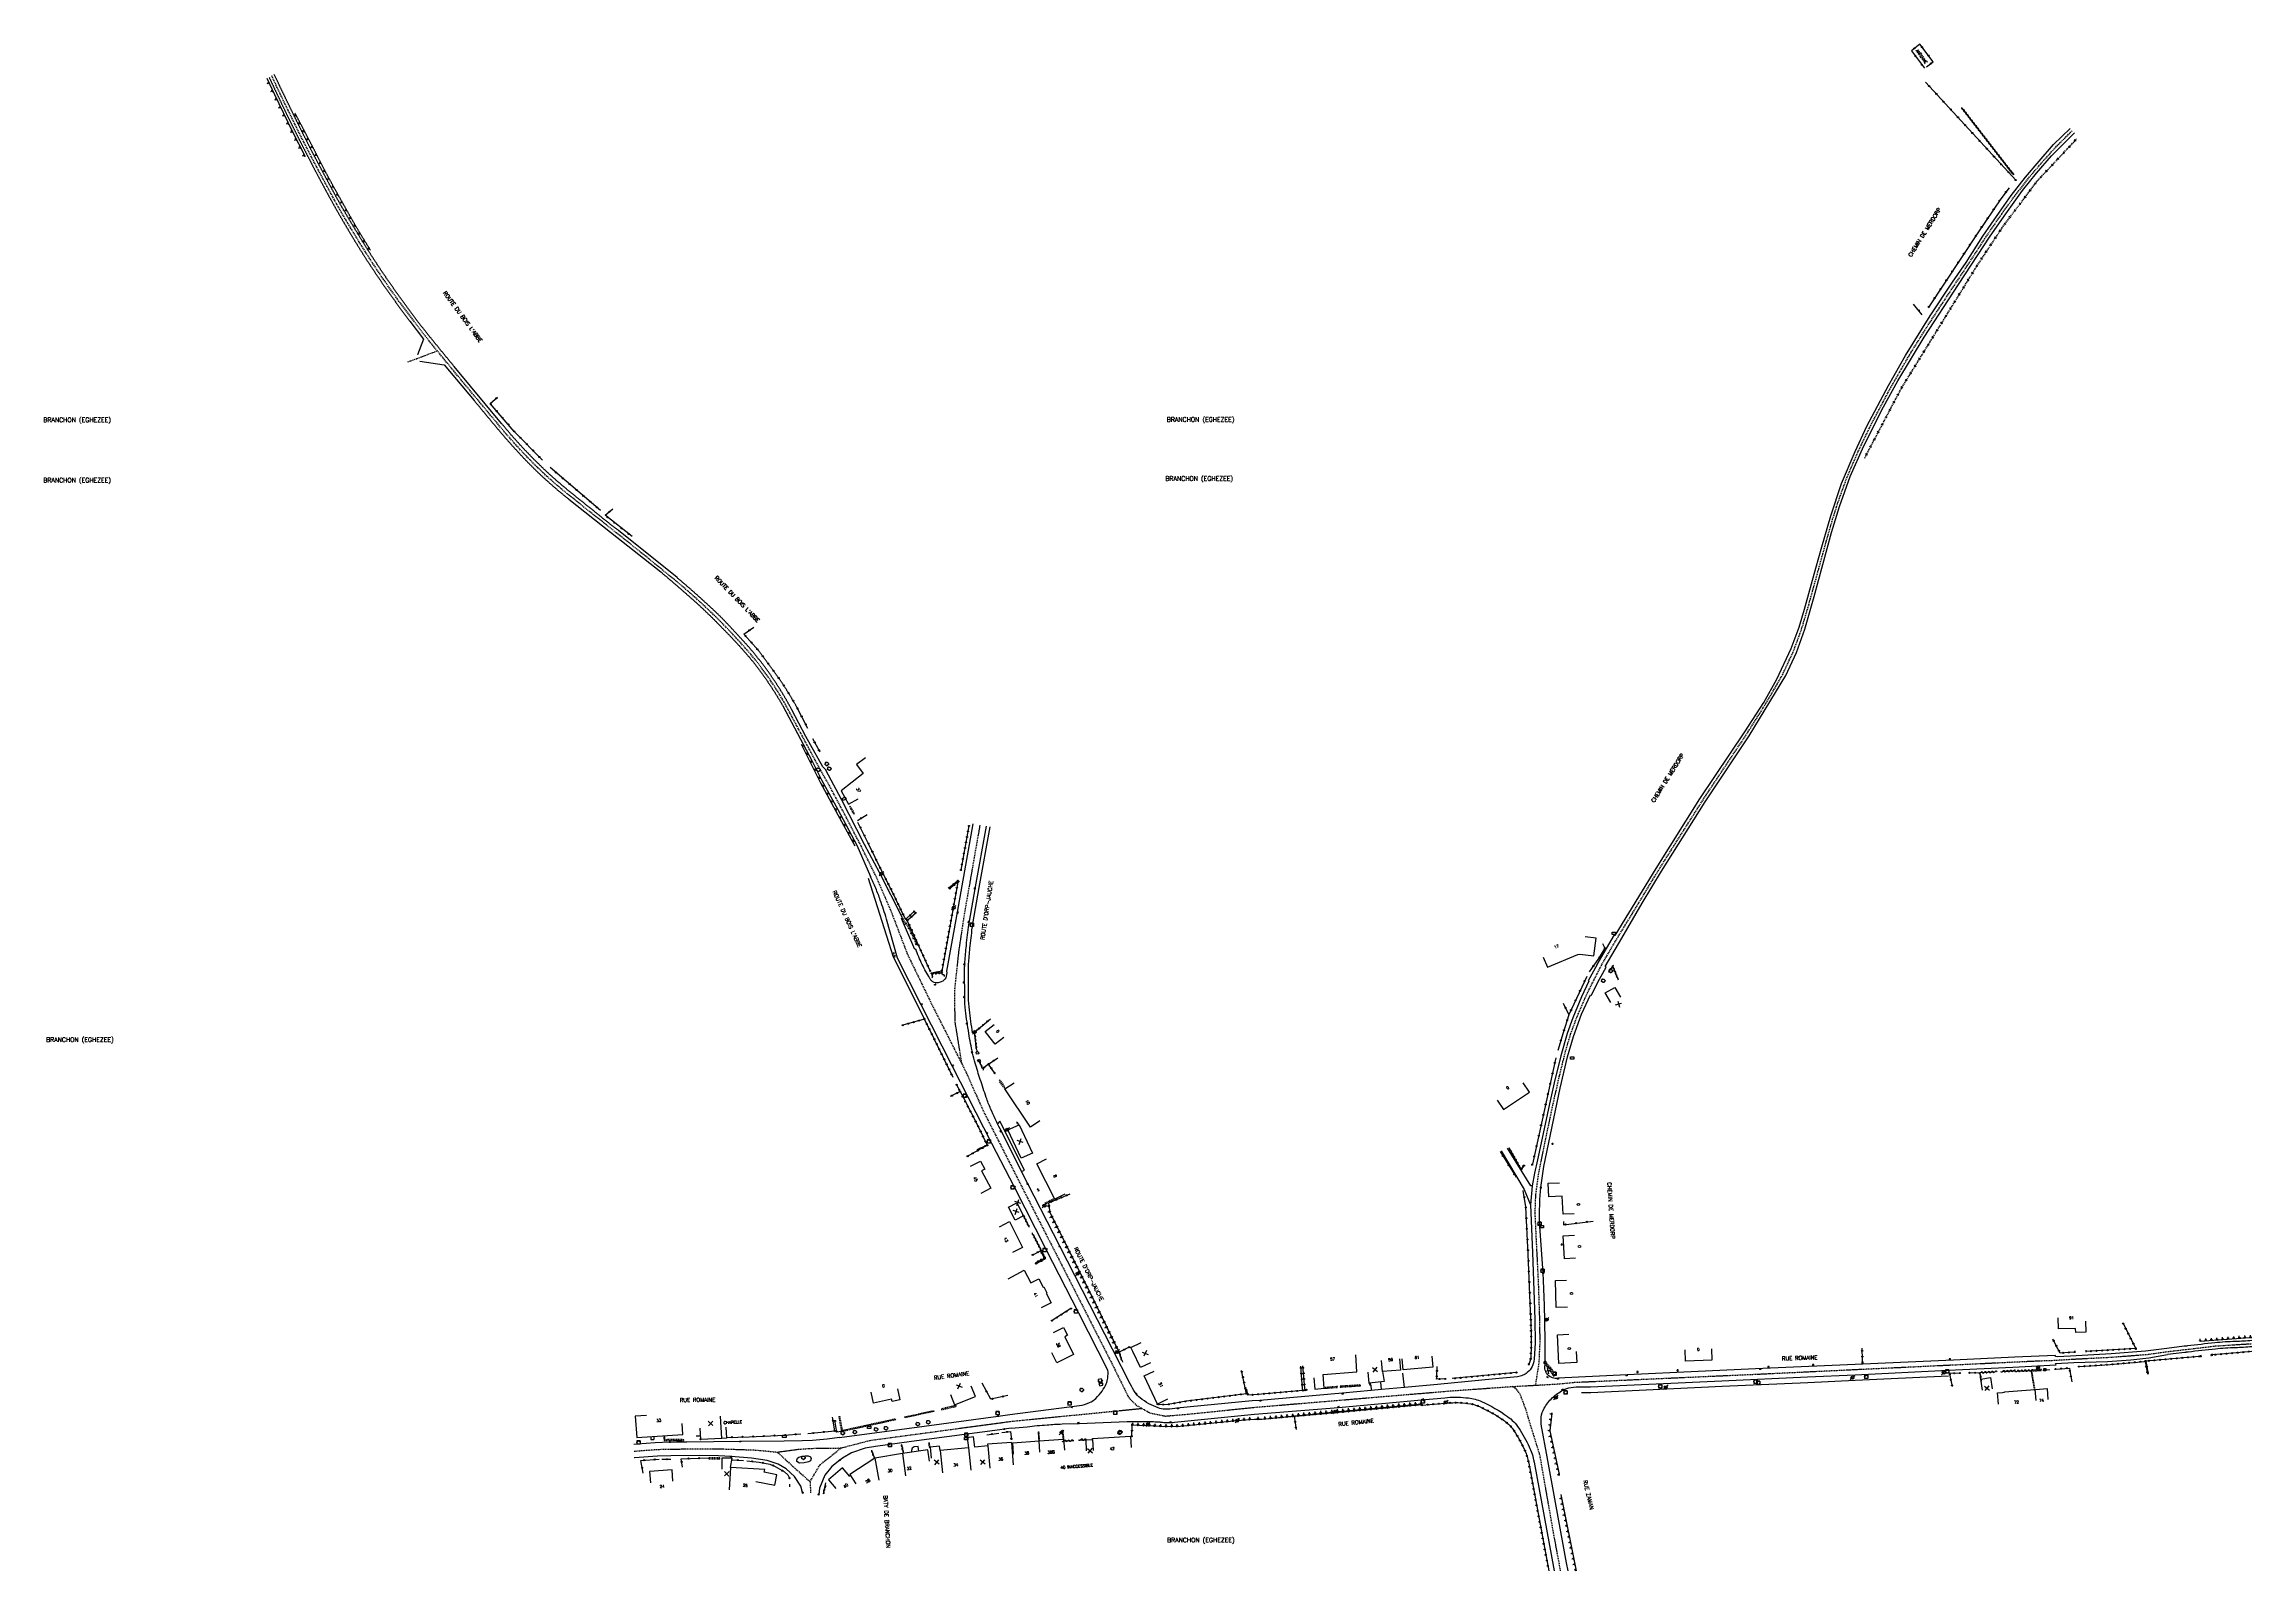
# Model space of a CAD drawing. Header units: millimetres. Extents: x 192015 to 193000, y 147000 to 147681.
import ezdxf
from ezdxf.enums import TextEntityAlignment as Align

# ---------------------------------------------------------------- set-up
doc = ezdxf.new("R2010")
doc.units = ezdxf.units.MM
doc.linetypes.add('DASHED', pattern=[0.75, 0.5, -0.25])
doc.layers.get('0').update_dxf_attribs({"linetype": 'CONTINUOUS'})
for name, color, linetype in [('W0001', 6, 'DASHED'), ('W0008', 7, 'CONTINUOUS'), ('W0017', 7, 'CONTINUOUS'), ('W0100', 7, 'CONTINUOUS'), ('W0105', 7, 'CONTINUOUS'), ('W0112', 1, 'DASHED'), ('W0211', 2, 'CONTINUOUS'), ('W0220', 5, 'DASHED'), ('W0300', 7, 'CONTINUOUS'), ('W0310', 3, 'CONTINUOUS'), ('W0322', 7, 'CONTINUOUS'), ('W0330', 7, 'CONTINUOUS'), ('W0400', 7, 'CONTINUOUS'), ('W0420', 7, 'CONTINUOUS'), ('W0471', 7, 'CONTINUOUS'), ('W0980', 7, 'CONTINUOUS'), ('W0984', 7, 'CONTINUOUS'), ('W0989', 7, 'CONTINUOUS'), ('W0991', 7, 'CONTINUOUS'), ('W1102', 7, 'CONTINUOUS'), ('W1471', 7, 'CONTINUOUS'), ('W1473', 7, 'CONTINUOUS')]:
    doc.layers.add(name, color=color, linetype=linetype)
doc.styles.get("Standard").update_dxf_attribs({"font": 'romans.shx', "width": 0.85})

# ---------------------------------------------------------------- blocks, each defined once
blk = doc.blocks.new('t991o')
at = {"color": 0, "linetype": 'Continuous'}
for p, q in [((-1, 1), (1, -1)), ((-1, -1), (1, 1))]:
    blk.add_line(p, q, dxfattribs=at)
blk = doc.blocks.new('t310o')
at = {"color": 0, "linetype": 'Continuous'}
for centre, start, end in [((-0.5, 0.38), 216.8699, 323.1304), ((0.5, -0.37), 36.8699, 143.1303)]:
    blk.add_arc(centre, 0.625, start, end, dxfattribs=at)
blk = doc.blocks.new('t322o')
at = {"color": 0, "linetype": 'Continuous'}
for radius in [0.25, 0.15]:
    blk.add_circle((0, 0), radius, dxfattribs=at)
blk = doc.blocks.new('t211o')
at = {"color": 0, "linetype": 'Continuous'}
for p, q in [((-0.29, 0.5), (-0.29, 0)), ((0, 1), (0, 0)), ((0.29, 0.5), (0.29, 0))]:
    blk.add_line(p, q, dxfattribs=at)
blk = doc.blocks.new('t220o')
at = {"color": 0, "linetype": 'Continuous'}
for p, q in [((-0.25, 0.25), (0.25, 0.25)), ((-0.25, -0.25), (0.25, -0.25))]:
    blk.add_line(p, q, dxfattribs=at)
blk = doc.blocks.new('T420')
for p, q in [((0.75, 0.75), (-0.75, 0.75)), ((-0.75, 0.75), (-0.75, -0.75)), ((0.75, 0.75), (0.75, -0.75)), ((0.75, -0.75), (-0.75, -0.75))]:
    blk.add_line(p, q)
blk.add_ellipse((0, 0), major_axis=(-0.53, 0.53), ratio=1, start_param=3.926991, end_param=10.210176)
blk = doc.blocks.new('T400')
for p, q in [((-0.15, 0.3), (0.15, 0.3)), ((-0.15, -0.25), (-0.15, 0.3)), ((-0.15, 0.15), (0.15, 0.15)), ((-0.15, 0), (0.15, 0)), ((0.15, 0.3), (0.15, -0.25)), ((-0.15, -0.15), (0.15, -0.15)), ((-0.15, -0.25), (-0.15, -0.3)), ((-0.15, -0.3), (0.15, -0.3)), ((0.15, -0.3), (0.15, -0.25))]:
    blk.add_line(p, q)
blk = doc.blocks.new('T471')
for p, q in [((-0.333334, 0.333334), (-0.333334, -0.333334)), ((-0.333334, 0.333334), (0.333334, 0.333334)), ((-0.333334, 0), (0, 0)), ((0.500001, 0.500001), (1.000002, 1.000002)), ((-0.500001, -0.500001), (-1.000002, -1.000002)), ((-0.333334, -0.333334), (0.333334, -0.333334))]:
    blk.add_line(p, q)
blk.add_ellipse((0, 0), major_axis=(0.471405, 0.471405), ratio=1, start_param=5.4977871438, end_param=11.780972451)
blk = doc.blocks.new('t112o')
at = {"color": 0, "linetype": 'Continuous'}
for p, q in [((-0.5, 0.5), (0.5, 0.5)), ((-0.5, -0.5), (-0.5, 0.5)), ((0.5, 0.5), (0.5, -0.5)), ((0.5, -0.5), (-0.5, -0.5))]:
    blk.add_line(p, q, dxfattribs=at)
blk = doc.blocks.new('T300')
for p, q in [((-0.8, 0.51), (-0.86, 0.34)), ((-0.86, 0.34), (-0.86, 0.17)), ((-0.86, 0.17), (-0.74, 0.06)), ((-0.69, 0.63), (-0.8, 0.51)), ((-0.8, -0.06), (-0.74, 0.06)), ((-0.74, 0.06), (-0.69, 0.11)), ((-0.57, 0.69), (-0.69, 0.63)), ((-0.46, 0.69), (-0.57, 0.69)), ((-0.29, 0.63), (-0.46, 0.69)), ((-0.29, 0.63), (-0.17, 0.74)), ((-0.23, 0.57), (-0.29, 0.63)), ((-0.17, 0.74), (-0.06, 0.8)), ((-0.06, 0.8), (0.06, 0.8)), ((0.06, 0.8), (0.23, 0.74)), ((0.23, 0.74), (0.34, 0.63)), ((0.34, 0.63), (0.4, 0.51)), ((0.46, 0.46), (0.34, 0.46)), ((0.4, 0.51), (0.4, 0.46)), ((0.57, 0.4), (0.46, 0.46)), ((0.57, 0.4), (0.69, 0.29)), ((0.69, 0.29), (0.74, 0.17)), ((0.74, 0.06), (0.69, -0.17)), ((0.74, 0.17), (0.74, 0.06)), ((-0.8, -0.17), (-0.8, -0.06)), ((-0.8, -0.23), (-0.8, -0.17)), ((-0.74, -0.34), (-0.8, -0.23)), ((-0.69, -0.4), (-0.74, -0.34)), ((-0.51, -0.46), (-0.69, -0.4)), ((-0.4, -0.46), (-0.51, -0.46)), ((-0.4, -0.46), (-0.34, -0.46)), ((-0.34, -0.46), (-0.34, -0.4)), ((-0.34, -0.51), (-0.34, -0.46)), ((-0.29, -0.63), (-0.34, -0.51)), ((-0.17, -0.74), (-0.29, -0.63)), ((-0.06, -0.8), (-0.17, -0.74)), ((0.06, -0.8), (-0.06, -0.8)), ((0.17, -0.74), (0.06, -0.8)), ((0.23, -0.69), (0.17, -0.74)), ((0.29, -0.46), (0.23, -0.46)), ((0.29, -0.63), (0.23, -0.69)), ((0.46, -0.4), (0.29, -0.46)), ((0.34, -0.51), (0.29, -0.63)), ((0.34, -0.51), (0.34, -0.46)), ((0.57, -0.34), (0.46, -0.4)), ((0.63, -0.29), (0.57, -0.34)), ((0.69, -0.17), (0.63, -0.29))]:
    blk.add_line(p, q)
blk = doc.blocks.new('t330o')
at = {"color": 0, "linetype": 'Continuous'}
for p, q in [((0.25, -0.25), (-0.25, 0.25)), ((-0.25, -0.25), (0.25, 0.25)), ((-0.25, 0.25), (-0.25, -0.25)), ((0.25, 0.25), (-0.25, 0.25)), ((0.25, -0.25), (0.25, 0.25)), ((-0.25, -0.25), (0.25, -0.25)), ((-0.25, -0.25), (-0.25, -0.25))]:
    blk.add_line(p, q, dxfattribs=at)
blk = doc.blocks.new('T1471')
at = {"color": 0, "linetype": 'Continuous', "flags": 128}
blk.add_lwpolyline([(-0.75, -0.5), (-0.75, 0.5), (0.75, 0.5), (0.75, -0.5), (-0.75, -0.5)], dxfattribs=at)
blk = doc.blocks.new('T1473')
at = {"color": 0, "linetype": 'Continuous', "const_width": 0.5, "flags": 128}
blk.add_lwpolyline([(-0.25, 0, 1), (0.25, 0, 1)], format="xyb", close=True, dxfattribs=at)

msp = doc.modelspace()

# ---------------------------------------------------------------- linework, layer by layer
at = {"layer": 'W0001', "flags": 128}
for points in [[(192385.75, 147310.62), (192379.42, 147323.53), (192372.62, 147336.67), (192365.2, 147350.58), (192360.63, 147358.64), (192349.97, 147378.58), (192347.29, 147383.62), (192345.25, 147387.37), (192342.63, 147391.78), (192340, 147395.86), (192337.22, 147399.93), (192333.74, 147404.62), (192330.65, 147408.46), (192325.52, 147414.27), (192320.93, 147419.21), (192316, 147424.29), (192310.54, 147429.57), (192305, 147434.62), (192298.93, 147439.91), (192282.73, 147453.14), (192271.4, 147462.19), (192259.78, 147471.39), (192247.04, 147481.56), (192243.06, 147484.93), (192239.2, 147488.37), (192234.86, 147492.48), (192231.09, 147496.27), (192226.99, 147500.59), (192220.76, 147507.61), (192213.97, 147515.73), (192198.67, 147534.12), (192184.92, 147550.94), (192172.89, 147566.9), (192166.52, 147575.94), (192161.47, 147583.48), (192155.61, 147592.71), (192149.1, 147603.53), (192145.57, 147609.67), (192142.18, 147615.84), (192139.79, 147620.29), (192136.25, 147626.95), (192133.39, 147632.44), (192129.84, 147639.4), (192126.61, 147645.9), (192122.98, 147653.35), (192120.6, 147658.29), (192118.17, 147663.4), (192116.58, 147666.82)], [(192177.26, 147539.28), (192181.99, 147540.99), (192190.41, 147544.23)], [(192432.49, 147332.57), (192425.44, 147292.42), (192423.06, 147276.57), (192421.12, 147258.69), (192421.33, 147244.87), (192424.29, 147226.51)], [(192385.75, 147310.62), (192393.09, 147293.63), (192400.15, 147275.06), (192411.09, 147252.59), (192425.94, 147223.25), (192434.22, 147204.68), (192454.19, 147165.47), (192491.65, 147091.97), (192498.86, 147077.32), (192502.39, 147073.8), (192508.51, 147070.41), (192515.27, 147069.05), (192527.08, 147070.05), (192554.7, 147072.92)], [(192680.44, 147082.81), (192682.04, 147092.69), (192682.45, 147102.14), (192682.33, 147111.86)], [(192554.7, 147072.92), (192642.36, 147080.26), (192669.56, 147082.2), (192690.96, 147083.4), (192697.73, 147084.1), (192781.14, 147087.82), (192902.74, 147093.6), (192912.43, 147093.95), (192920.47, 147094.45), (192936.91, 147095.29), (192952.98, 147096.51), (192962.52, 147097.82), (192972.05, 147098.92), (192983.84, 147100.31), (193000, 147101.35)], [(192691.59, 147000), (192688.47, 147016.81), (192682.36, 147051.72), (192678.49, 147064.02), (192676.04, 147072.28), (192673.59, 147078.67), (192671.94, 147081.08), (192670, 147082.22)], [(192446.16, 147066.66), (192504.8, 147072.46)]]:
    msp.add_lwpolyline(points, dxfattribs=at)
at = {"layer": 'W0001'}
for points in [[(192682.33, 147111.86), (192681.84, 147126.62), (192681.29, 147138.47), (192680.78, 147148.02), (192680.25, 147159.82), (192680.52, 147167.55), (192681.71, 147176.49), (192684.95, 147192.56), (192688.09, 147207.56), (192691.04, 147220.56), (192693.83, 147231.81), (192696.16, 147239.73), (192699.51, 147248.6), (192703.56, 147257.82), (192710.03, 147270.5), (192715.78, 147280.39), (192723.51, 147293.03), (192735.15, 147312.3), (192746.56, 147330.4), (192756.55, 147346.11), (192766.98, 147361.76), (192773.74, 147371.89), (192780.92, 147383.21), (192786.8, 147392.98), (192790.62, 147399.75), (192795.19, 147409.53), (192796.57, 147413.06), (192799.41, 147420.94), (192802.31, 147430.87), (192805.22, 147441.35), (192807.62, 147450.08), (192810.16, 147459.27), (192812.98, 147469.13), (192814.69, 147474.6), (192816.19, 147478.99), (192819.02, 147486.82), (192824.27, 147499.11), (192829.94, 147510.93), (192838.93, 147527.89), (192847.27, 147542.34), (192855.24, 147555.15), (192862.99, 147567.02), (192873.06, 147582.11), (192881.32, 147594.92), (192888.24, 147605), (192894.11, 147613.12), (192901.08, 147622.08), (192906.97, 147628.97), (192913.08, 147635.71), (192919.85, 147642.39)], [(192278.22, 147053.4), (192288.95, 147054.18), (192300.94, 147054.38), (192317.81, 147054.39), (192332.77, 147053.87), (192342.13, 147052.97), (192351.38, 147054.21), (192356.49, 147054.62), (192370.56, 147054.81), (192383.5, 147058.2), (192446.16, 147066.66)], [(192342.13, 147052.97), (192350, 147045.75), (192356.71, 147039.78), (192357.01, 147034.54)], [(192356.71, 147039.78), (192361.2, 147047.31), (192370.56, 147054.81)]]:
    msp.add_lwpolyline(points, dxfattribs=at)
at = {"layer": 'W0008', "flags": 128}
for points in [[(192387.75, 147311.58), (192381.01, 147324), (192370.8, 147344.04), (192364.99, 147354.92), (192363.58, 147357.45), (192362.37, 147358.66), (192354.92, 147372.23), (192348.58, 147384.11), (192348.47, 147384.33), (192348.35, 147384.55), (192348.23, 147384.77), (192348.11, 147384.99), (192348, 147385.21), (192347.88, 147385.43), (192347.76, 147385.65), (192347.64, 147385.87), (192347.52, 147386.09), (192347.4, 147386.31), (192347.28, 147386.52), (192347.16, 147386.74), (192347.04, 147386.96), (192346.91, 147387.18), (192346.79, 147387.4), (192346.67, 147387.61), (192346.55, 147387.83), (192346.42, 147388.05), (192346.3, 147388.26), (192346.18, 147388.48), (192346.05, 147388.7), (192345.93, 147388.91), (192345.8, 147389.13), (192345.68, 147389.34), (192345.55, 147389.56), (192345.42, 147389.77), (192345.3, 147389.99), (192345.17, 147390.2), (192345.04, 147390.42), (192344.92, 147390.63), (192344.79, 147390.85), (192344.66, 147391.06), (192344.53, 147391.27), (192344.4, 147391.49), (192344.27, 147391.7), (192344.14, 147391.91), (192344.01, 147392.13), (192343.88, 147392.34), (192343.75, 147392.55), (192343.62, 147392.76), (192343.48, 147392.98), (192343.35, 147393.19), (192343.22, 147393.41), (192343.08, 147393.62), (192342.95, 147393.84), (192342.81, 147394.05), (192342.68, 147394.26), (192342.54, 147394.48), (192342.4, 147394.69), (192342.27, 147394.9), (192342.13, 147395.11), (192341.99, 147395.33), (192341.86, 147395.54), (192341.72, 147395.75), (192341.58, 147395.96), (192341.44, 147396.17), (192341.3, 147396.38), (192341.16, 147396.59), (192341.02, 147396.8), (192340.88, 147397.01), (192340.74, 147397.22), (192340.6, 147397.43), (192340.46, 147397.64), (192340.32, 147397.85), (192340.18, 147398.06), (192340.04, 147398.27), (192339.9, 147398.48), (192339.75, 147398.69), (192339.61, 147398.9), (192339.47, 147399.1), (192339.32, 147399.31), (192339.18, 147399.52), (192339.03, 147399.73), (192338.89, 147399.93), (192338.74, 147400.14), (192338.6, 147400.35), (192338.45, 147400.55), (192338.3, 147400.76), (192338.16, 147400.96), (192338.01, 147401.17), (192337.86, 147401.37), (192337.72, 147401.57), (192337.57, 147401.77), (192337.42, 147401.98), (192337.28, 147402.18), (192337.13, 147402.38), (192336.98, 147402.58), (192336.84, 147402.78), (192336.69, 147402.98), (192336.54, 147403.18), (192336.39, 147403.38), (192336.24, 147403.58), (192336.09, 147403.78), (192335.94, 147403.97), (192335.79, 147404.17), (192335.64, 147404.37), (192335.49, 147404.57), (192335.34, 147404.77), (192335.19, 147404.96), (192335.04, 147405.16), (192334.89, 147405.36), (192334.73, 147405.56), (192334.58, 147405.75), (192334.43, 147405.95), (192334.28, 147406.15), (192334.12, 147406.34), (192333.97, 147406.54), (192333.81, 147406.73), (192333.66, 147406.93), (192333.51, 147407.12), (192333.35, 147407.32), (192333.2, 147407.51), (192333.04, 147407.71), (192332.88, 147407.9), (192332.73, 147408.09), (192332.57, 147408.29), (192332.42, 147408.48), (192332.26, 147408.67), (192332.1, 147408.87), (192331.94, 147409.06), (192331.79, 147409.25), (192331.63, 147409.44), (192331.47, 147409.64), (192331.31, 147409.83), (192331.15, 147410.02), (192330.99, 147410.21), (192330.83, 147410.4), (192330.67, 147410.6), (192330.5, 147410.79), (192330.34, 147410.98), (192330.18, 147411.18), (192330.01, 147411.37), (192329.84, 147411.56), (192329.68, 147411.75), (192329.51, 147411.94), (192329.35, 147412.13), (192329.18, 147412.32), (192329.01, 147412.51), (192328.84, 147412.7), (192328.68, 147412.88), (192328.51, 147413.07), (192328.34, 147413.26), (192328.17, 147413.45), (192328, 147413.64), (192327.83, 147413.82), (192327.66, 147414.01), (192327.49, 147414.2), (192327.32, 147414.38), (192327.15, 147414.57), (192326.98, 147414.76), (192326.81, 147414.94), (192326.64, 147415.13), (192326.47, 147415.31), (192326.29, 147415.5), (192326.12, 147415.69), (192325.95, 147415.87), (192325.78, 147416.06), (192325.61, 147416.24), (192325.44, 147416.43), (192325.27, 147416.62), (192325.1, 147416.8), (192324.92, 147416.99), (192324.75, 147417.17), (192324.59, 147417.36), (192324.42, 147417.54), (192324.25, 147417.72), (192324.08, 147417.9), (192323.91, 147418.08), (192323.75, 147418.27), (192323.58, 147418.45), (192323.41, 147418.63), (192323.24, 147418.81), (192323.08, 147419), (192322.91, 147419.18), (192322.74, 147419.36), (192322.57, 147419.54), (192322.4, 147419.73), (192322.24, 147419.91), (192322.07, 147420.09), (192321.9, 147420.27), (192321.73, 147420.45), (192321.56, 147420.63), (192321.39, 147420.82), (192321.23, 147421), (192321.06, 147421.18), (192320.89, 147421.36), (192320.72, 147421.54), (192320.55, 147421.72), (192320.38, 147421.9), (192320.21, 147422.08), (192320.04, 147422.26), (192319.87, 147422.44), (192319.7, 147422.62), (192319.53, 147422.8), (192319.36, 147422.98), (192319.19, 147423.16), (192319.01, 147423.34), (192318.84, 147423.51), (192318.67, 147423.69), (192318.5, 147423.87), (192318.32, 147424.05), (192318.15, 147424.23), (192317.98, 147424.4), (192317.8, 147424.58), (192317.63, 147424.76), (192317.46, 147424.93), (192317.28, 147425.11), (192317.11, 147425.28), (192316.93, 147425.46), (192316.75, 147425.63), (192316.57, 147425.81), (192316.4, 147425.98), (192316.22, 147426.16), (192316.04, 147426.34), (192315.86, 147426.51), (192315.68, 147426.68), (192315.5, 147426.86), (192315.32, 147427.03), (192315.14, 147427.21), (192314.96, 147427.38), (192314.78, 147427.55), (192314.6, 147427.73), (192314.42, 147427.9), (192314.24, 147428.07), (192314.05, 147428.24), (192313.87, 147428.42), (192313.69, 147428.59), (192313.51, 147428.76), (192313.33, 147428.93), (192313.14, 147429.1), (192312.96, 147429.27), (192312.78, 147429.44), (192312.59, 147429.61), (192312.41, 147429.78), (192312.23, 147429.95), (192312.04, 147430.12), (192311.86, 147430.29), (192311.68, 147430.46), (192311.49, 147430.63), (192311.31, 147430.8), (192311.12, 147430.97), (192310.94, 147431.14), (192310.75, 147431.31), (192310.57, 147431.48), (192310.38, 147431.65), (192310.2, 147431.82), (192310.01, 147431.98), (192309.83, 147432.15), (192309.64, 147432.32), (192309.46, 147432.49), (192309.27, 147432.66), (192309.09, 147432.82), (192308.9, 147432.99), (192308.72, 147433.16), (192308.53, 147433.33), (192308.35, 147433.5), (192308.16, 147433.66), (192307.97, 147433.83), (192307.79, 147434), (192307.6, 147434.17), (192307.42, 147434.33), (192307.23, 147434.5), (192307.04, 147434.67), (192306.86, 147434.84), (192306.67, 147435), (192306.48, 147435.17), (192306.3, 147435.34), (192306.11, 147435.5), (192305.92, 147435.67), (192305.74, 147435.84), (192305.55, 147436), (192305.36, 147436.17), (192305.18, 147436.34), (192304.99, 147436.5), (192304.8, 147436.67), (192304.61, 147436.83), (192304.43, 147437), (192304.24, 147437.16), (192304.05, 147437.33), (192303.86, 147437.5), (192303.67, 147437.66), (192303.49, 147437.83), (192303.3, 147437.99), (192303.11, 147438.16), (192302.92, 147438.32), (192302.73, 147438.48), (192302.54, 147438.65), (192302.35, 147438.81), (192302.16, 147438.98), (192301.98, 147439.14), (192301.79, 147439.31), (192301.6, 147439.47), (192301.41, 147439.63), (192301.22, 147439.8), (192301.03, 147439.96), (192300.84, 147440.12), (192300.65, 147440.29), (192300.46, 147440.45), (192300.27, 147440.61), (192300.08, 147440.77), (192299.89, 147440.94), (192299.7, 147441.1), (192299.51, 147441.26), (192299.32, 147441.42), (192299.13, 147441.59), (192298.93, 147441.75), (192298.74, 147441.91), (192298.55, 147442.07), (192298.36, 147442.23), (192298.17, 147442.39), (192297.98, 147442.56), (192297.79, 147442.72), (192297.59, 147442.88), (192297.4, 147443.04), (192271.32, 147464.03), (192271.12, 147464.18), (192270.92, 147464.34), (192270.71, 147464.49), (192270.51, 147464.64), (192270.31, 147464.8), (192270.11, 147464.95), (192269.91, 147465.1), (192269.71, 147465.26), (192269.51, 147465.41), (192269.3, 147465.56), (192269.1, 147465.72), (192268.9, 147465.87), (192268.7, 147466.03), (192268.5, 147466.18), (192268.3, 147466.34), (192268.1, 147466.49), (192267.9, 147466.65), (192267.7, 147466.8), (192267.5, 147466.96), (192267.3, 147467.11), (192267.1, 147467.27), (192266.9, 147467.42), (192266.7, 147467.58), (192266.5, 147467.74), (192266.3, 147467.89), (192266.11, 147468.05), (192265.91, 147468.2), (192265.71, 147468.36), (192265.51, 147468.52), (192265.31, 147468.68), (192265.11, 147468.83), (192264.91, 147468.99), (192264.72, 147469.15), (192264.52, 147469.31), (192264.32, 147469.46), (192264.12, 147469.62), (192263.92, 147469.78), (192263.73, 147469.94), (192263.54, 147470.09), (192263.35, 147470.25), (192263.16, 147470.41), (192262.97, 147470.56), (192262.78, 147470.72), (192262.59, 147470.88), (192262.4, 147471.04), (192262.2, 147471.2), (192262.01, 147471.36), (192261.82, 147471.52), (192261.63, 147471.67), (192261.44, 147471.83), (192261.25, 147471.99), (192261.06, 147472.15), (192260.87, 147472.3), (192260.67, 147472.46), (192260.48, 147472.62), (192260.28, 147472.77), (192260.09, 147472.93), (192259.89, 147473.09), (192259.7, 147473.24), (192259.5, 147473.4), (192259.31, 147473.55), (192259.11, 147473.71), (192258.92, 147473.86), (192258.72, 147474.02), (192258.53, 147474.17), (192258.33, 147474.33), (192258.13, 147474.49), (192257.94, 147474.64), (192257.74, 147474.8), (192257.55, 147474.95), (192257.35, 147475.1), (192257.16, 147475.26), (192256.96, 147475.41), (192256.76, 147475.57), (192256.57, 147475.72), (192256.37, 147475.88), (192256.18, 147476.03), (192255.98, 147476.19), (192255.79, 147476.34), (192255.59, 147476.5), (192255.4, 147476.66), (192255.2, 147476.81), (192255, 147476.97), (192254.81, 147477.12), (192254.61, 147477.28), (192254.42, 147477.43), (192254.22, 147477.59), (192254.03, 147477.75), (192253.84, 147477.9), (192253.64, 147478.06), (192253.45, 147478.21), (192253.26, 147478.37), (192253.06, 147478.53), (192252.87, 147478.68), (192252.68, 147478.84), (192252.48, 147478.99), (192252.29, 147479.15), (192252.1, 147479.3), (192251.91, 147479.46), (192251.71, 147479.61), (192251.52, 147479.77), (192251.33, 147479.92), (192251.13, 147480.08), (192250.94, 147480.23), (192250.75, 147480.39), (192250.56, 147480.55), (192250.36, 147480.7), (192250.17, 147480.86), (192249.98, 147481.01), (192249.79, 147481.17), (192249.59, 147481.32), (192249.4, 147481.48), (192249.21, 147481.64), (192249.02, 147481.79), (192248.83, 147481.95), (192248.64, 147482.11), (192248.44, 147482.27), (192248.25, 147482.42), (192248.06, 147482.58), (192247.87, 147482.74), (192247.68, 147482.9), (192247.49, 147483.06), (192247.3, 147483.21), (192247.11, 147483.37), (192246.92, 147483.53), (192246.73, 147483.69), (192246.54, 147483.85), (192246.35, 147484.01), (192246.16, 147484.17), (192245.97, 147484.33), (192245.78, 147484.49), (192245.59, 147484.66), (192245.4, 147484.82), (192245.22, 147484.98), (192245.03, 147485.14), (192244.84, 147485.3), (192244.65, 147485.47), (192244.46, 147485.63), (192244.27, 147485.79), (192244.08, 147485.95), (192243.89, 147486.12), (192243.71, 147486.28), (192243.52, 147486.44), (192243.33, 147486.61), (192243.14, 147486.77), (192242.96, 147486.93), (192242.77, 147487.1), (192242.58, 147487.26), (192242.4, 147487.43), (192242.21, 147487.59), (192242.02, 147487.76), (192241.84, 147487.92), (192241.65, 147488.09), (192241.47, 147488.25), (192241.28, 147488.42), (192241.09, 147488.59), (192240.91, 147488.75), (192240.73, 147488.92), (192240.54, 147489.09), (192240.36, 147489.26), (192240.17, 147489.42), (192239.99, 147489.59), (192239.81, 147489.76), (192239.62, 147489.93), (192239.44, 147490.1), (192239.26, 147490.27), (192239.08, 147490.44), (192238.89, 147490.61), (192238.71, 147490.78), (192238.53, 147490.95), (192238.35, 147491.12), (192238.17, 147491.3), (192237.99, 147491.47), (192237.81, 147491.64), (192237.63, 147491.81), (192237.45, 147491.98), (192237.27, 147492.16), (192237.09, 147492.33), (192236.91, 147492.5), (192236.73, 147492.68), (192236.55, 147492.85), (192236.38, 147493.03), (192236.2, 147493.2), (192236.02, 147493.38), (192235.84, 147493.55), (192235.67, 147493.73), (192235.49, 147493.9), (192235.31, 147494.08), (192235.13, 147494.25), (192234.96, 147494.43), (192234.78, 147494.6), (192234.6, 147494.78), (192234.43, 147494.96), (192234.25, 147495.13), (192234.08, 147495.31), (192233.9, 147495.48), (192233.72, 147495.66), (192233.55, 147495.84), (192233.37, 147496.02), (192233.2, 147496.19), (192233.02, 147496.37), (192232.85, 147496.55), (192232.67, 147496.72), (192232.5, 147496.9), (192232.32, 147497.08), (192232.14, 147497.26), (192231.97, 147497.44), (192231.79, 147497.62), (192231.62, 147497.8), (192231.44, 147497.98), (192231.26, 147498.16), (192231.09, 147498.34), (192230.91, 147498.52), (192230.74, 147498.7), (192230.56, 147498.88), (192230.39, 147499.06), (192230.21, 147499.24), (192230.04, 147499.43), (192229.87, 147499.61), (192229.69, 147499.79), (192229.52, 147499.97), (192229.34, 147500.15), (192229.17, 147500.34), (192229, 147500.52), (192228.83, 147500.7), (192228.65, 147500.89), (192228.48, 147501.07), (192228.31, 147501.25), (192228.14, 147501.44), (192227.97, 147501.62), (192227.8, 147501.81), (192227.63, 147501.99), (192227.46, 147502.18), (192227.29, 147502.36), (192227.12, 147502.55), (192226.95, 147502.73), (192226.78, 147502.92), (192226.61, 147503.11), (192226.44, 147503.29), (192226.28, 147503.48), (192226.11, 147503.66), (192225.94, 147503.85), (192225.78, 147504.04), (192225.61, 147504.22), (192225.44, 147504.41), (192225.28, 147504.6), (192225.11, 147504.78), (192224.94, 147504.97), (192224.78, 147505.16), (192224.61, 147505.35), (192224.45, 147505.53), (192224.28, 147505.72), (192224.12, 147505.91), (192223.95, 147506.1), (192223.79, 147506.28), (192223.62, 147506.47), (192223.46, 147506.66), (192223.3, 147506.85), (192223.13, 147507.04), (192222.97, 147507.23), (192222.81, 147507.42), (192222.64, 147507.61), (192222.48, 147507.8), (192222.32, 147507.99), (192222.15, 147508.18), (192221.99, 147508.37), (192221.83, 147508.56), (192221.67, 147508.75), (192221.5, 147508.94), (192221.34, 147509.13), (192221.18, 147509.32), (192221.02, 147509.51), (192220.86, 147509.7), (192220.7, 147509.89), (192220.54, 147510.09), (192220.38, 147510.28), (192220.22, 147510.47), (192220.06, 147510.66), (192219.9, 147510.85), (192219.74, 147511.05), (192219.58, 147511.24), (192219.42, 147511.43), (192219.26, 147511.62), (192219.1, 147511.82), (192197.99, 147537.21), (192197.83, 147537.4), (192197.66, 147537.59), (192197.5, 147537.79), (192197.34, 147537.98), (192197.18, 147538.17), (192197.02, 147538.36), (192196.86, 147538.56), (192196.7, 147538.75), (192196.54, 147538.94), (192196.37, 147539.14), (192196.21, 147539.33), (192196.05, 147539.52), (192195.89, 147539.72), (192195.73, 147539.91), (192195.57, 147540.1), (192195.41, 147540.3), (192195.25, 147540.49), (192195.09, 147540.68), (192194.93, 147540.88), (192194.77, 147541.07), (192194.61, 147541.27), (192194.45, 147541.46), (192194.29, 147541.65), (192194.13, 147541.85), (192193.97, 147542.04), (192193.81, 147542.23), (192193.65, 147542.43), (192193.49, 147542.62), (192193.33, 147542.82), (192193.17, 147543.01), (192193.01, 147543.21), (192192.85, 147543.4), (192192.69, 147543.59), (192192.53, 147543.79), (192192.37, 147543.98), (192192.21, 147544.18), (192192.05, 147544.37), (192191.89, 147544.57), (192191.73, 147544.76), (192191.57, 147544.96), (192191.42, 147545.15), (192191.26, 147545.35), (192191.1, 147545.54), (192190.94, 147545.74), (192190.78, 147545.93), (192190.62, 147546.13), (192190.46, 147546.32), (192190.3, 147546.52), (192190.15, 147546.71), (192189.99, 147546.91), (192189.83, 147547.1), (192189.67, 147547.3), (192189.51, 147547.49), (192189.36, 147547.69), (192189.2, 147547.88), (192189.04, 147548.08), (192188.88, 147548.27), (192188.73, 147548.46), (192188.57, 147548.66), (192188.42, 147548.85), (192188.26, 147549.04), (192188.1, 147549.24), (192187.95, 147549.43), (192187.79, 147549.62), (192187.64, 147549.82), (192187.48, 147550.01), (192187.32, 147550.21), (192187.17, 147550.4), (192187.01, 147550.59), (192186.86, 147550.79), (192186.7, 147550.98), (192186.54, 147551.17), (192186.39, 147551.37), (192186.23, 147551.56), (192186.08, 147551.76), (192185.92, 147551.95), (192185.77, 147552.14), (192185.61, 147552.34), (192185.46, 147552.53), (192185.3, 147552.73), (192185.15, 147552.92), (192184.99, 147553.12), (192184.84, 147553.31), (192184.68, 147553.5), (192184.53, 147553.7), (192184.37, 147553.89), (192184.22, 147554.09), (192184.07, 147554.28), (192183.91, 147554.48), (192183.76, 147554.67), (192183.6, 147554.87), (192183.45, 147555.07), (192183.3, 147555.26), (192183.14, 147555.46), (192182.99, 147555.65), (192182.84, 147555.85), (192182.68, 147556.04), (192182.53, 147556.24), (192182.38, 147556.44), (192182.23, 147556.63), (192182.07, 147556.83), (192181.92, 147557.03), (192181.77, 147557.22), (192181.62, 147557.42), (192181.47, 147557.62), (192181.32, 147557.81), (192181.17, 147558.01), (192181.01, 147558.21), (192180.86, 147558.41), (192180.71, 147558.61), (192180.55, 147558.81), (192180.4, 147559.01), (192180.25, 147559.22), (192180.1, 147559.42), (192179.95, 147559.62), (192179.8, 147559.82), (192179.64, 147560.02), (192179.49, 147560.22), (192179.34, 147560.42), (192179.19, 147560.63), (192179.04, 147560.83), (192178.89, 147561.03), (192178.74, 147561.23), (192178.59, 147561.43), (192178.44, 147561.64), (192178.29, 147561.84), (192178.14, 147562.04), (192177.99, 147562.24), (192177.84, 147562.45), (192177.69, 147562.65), (192177.54, 147562.85), (192177.39, 147563.06), (192177.25, 147563.26), (192177.1, 147563.46), (192176.95, 147563.67), (192176.8, 147563.87), (192176.65, 147564.07), (192176.5, 147564.28), (192176.35, 147564.48), (192176.21, 147564.68), (192176.06, 147564.89), (192175.91, 147565.09), (192175.76, 147565.3), (192175.62, 147565.5), (192175.47, 147565.7), (192175.32, 147565.91), (192175.17, 147566.11), (192175.03, 147566.32), (192174.88, 147566.52), (192174.73, 147566.73), (192174.58, 147566.93), (192174.44, 147567.14), (192174.29, 147567.34), (192174.14, 147567.55), (192174, 147567.75), (192173.85, 147567.95), (192173.71, 147568.15), (192173.56, 147568.36), (192173.42, 147568.56), (192173.27, 147568.76), (192173.13, 147568.97), (192172.98, 147569.17), (192172.84, 147569.37), (192172.69, 147569.58), (192172.55, 147569.78), (192172.4, 147569.98), (192172.26, 147570.19), (192172.11, 147570.39), (192171.97, 147570.6), (192171.82, 147570.8), (192171.68, 147571), (192171.54, 147571.21), (192171.39, 147571.41), (192171.25, 147571.62), (192171.1, 147571.82), (192170.96, 147572.02), (192170.82, 147572.23), (192170.67, 147572.43), (192170.53, 147572.64), (192170.39, 147572.84), (192170.24, 147573.05), (192170.1, 147573.25), (192169.96, 147573.45), (192169.81, 147573.66), (192169.67, 147573.86), (192169.53, 147574.07), (192169.38, 147574.27), (192169.24, 147574.48), (192169.1, 147574.68), (192168.96, 147574.89), (192168.81, 147575.09), (192168.67, 147575.3), (192168.53, 147575.51), (192168.39, 147575.71), (192168.25, 147575.92), (192168.1, 147576.12), (192167.96, 147576.33), (192167.82, 147576.53), (192167.68, 147576.74), (192167.54, 147576.95), (192167.4, 147577.15), (192167.26, 147577.36), (192167.12, 147577.56), (192166.97, 147577.77), (192166.83, 147577.98), (192166.69, 147578.18), (192166.55, 147578.39), (192166.41, 147578.6), (192166.27, 147578.8), (192166.13, 147579.01), (192165.99, 147579.22), (192165.85, 147579.42), (192165.71, 147579.63), (192165.58, 147579.83), (192165.44, 147580.04), (192165.3, 147580.24), (192165.16, 147580.45), (192165.03, 147580.65), (192164.89, 147580.86), (192164.75, 147581.07), (192164.61, 147581.27), (192164.48, 147581.48), (192164.34, 147581.68), (192164.2, 147581.89), (192164.07, 147582.1), (192163.93, 147582.3), (192163.79, 147582.51), (192163.66, 147582.72), (192163.52, 147582.92), (192163.39, 147583.13), (192163.25, 147583.34), (192163.11, 147583.54), (192162.98, 147583.75), (192162.84, 147583.96), (192162.71, 147584.17), (192162.57, 147584.37), (192162.44, 147584.58), (192162.3, 147584.79), (192162.17, 147585), (192162.03, 147585.2), (192161.9, 147585.41), (192161.77, 147585.62), (192161.63, 147585.83), (192161.5, 147586.04), (192161.36, 147586.24), (192161.23, 147586.45), (192161.09, 147586.66), (192160.96, 147586.87), (192160.83, 147587.08), (192160.69, 147587.29), (192160.56, 147587.49), (192160.43, 147587.7), (192160.29, 147587.91), (192160.16, 147588.12), (192160.03, 147588.33), (192159.89, 147588.54), (192159.76, 147588.75), (192159.63, 147588.96), (192159.49, 147589.17), (192159.36, 147589.38), (192159.23, 147589.59), (192159.09, 147589.8), (192158.96, 147590.01), (192158.83, 147590.22), (192158.7, 147590.44), (192158.56, 147590.65), (192158.43, 147590.86), (192158.3, 147591.07), (192158.17, 147591.28), (192158.03, 147591.49), (192157.9, 147591.7), (192157.77, 147591.91), (192157.64, 147592.13), (192157.51, 147592.34), (192157.37, 147592.55), (192157.24, 147592.76), (192157.11, 147592.97), (192156.98, 147593.18), (192156.85, 147593.4), (192156.72, 147593.61), (192156.59, 147593.82), (192156.46, 147594.03), (192156.32, 147594.24), (192156.19, 147594.46), (192156.06, 147594.67), (192155.93, 147594.88), (192155.8, 147595.09), (192155.67, 147595.31), (192155.54, 147595.52), (192155.41, 147595.73), (192155.28, 147595.94), (192155.15, 147596.16), (192155.02, 147596.37), (192154.89, 147596.58), (192154.76, 147596.79), (192154.63, 147597.01), (192154.5, 147597.22), (192154.37, 147597.43), (192154.24, 147597.65), (192154.11, 147597.86), (192153.98, 147598.07), (192153.86, 147598.28), (192153.73, 147598.5), (192153.6, 147598.71), (192153.47, 147598.92), (192153.34, 147599.13), (192153.21, 147599.35), (192153.08, 147599.56), (192152.96, 147599.77), (192152.83, 147599.98), (192152.7, 147600.2), (192152.57, 147600.41), (192152.44, 147600.62), (192152.32, 147600.83), (192152.19, 147601.05), (192152.06, 147601.26), (192151.93, 147601.47), (192151.8, 147601.68), (192151.68, 147601.9), (192151.55, 147602.11), (192151.42, 147602.32), (192151.29, 147602.53), (192151.17, 147602.75), (192151.04, 147602.96), (192150.91, 147603.17), (192150.79, 147603.38), (192150.66, 147603.6), (192150.53, 147603.81), (192150.4, 147604.02), (192150.28, 147604.24), (192150.15, 147604.45), (192150.03, 147604.66), (192149.9, 147604.88), (192149.77, 147605.09), (192149.65, 147605.3), (192149.52, 147605.52), (192149.4, 147605.73), (192149.27, 147605.95), (192149.15, 147606.16), (192149.02, 147606.37), (192148.9, 147606.59), (192148.77, 147606.8), (192148.65, 147607.02), (192148.52, 147607.23), (192148.4, 147607.45), (192148.27, 147607.66), (192148.15, 147607.88), (192148.03, 147608.09), (192147.9, 147608.31), (192147.78, 147608.52), (192147.66, 147608.74), (192147.53, 147608.95), (192147.41, 147609.17), (192147.29, 147609.38), (192147.16, 147609.6), (192147.04, 147609.82), (192146.92, 147610.04), (192146.8, 147610.25), (192146.67, 147610.47), (192146.55, 147610.69), (192146.43, 147610.91), (192146.31, 147611.13), (192146.19, 147611.34), (192146.07, 147611.56), (192145.94, 147611.78), (192145.82, 147612), (192145.7, 147612.22), (192145.58, 147612.44), (192145.46, 147612.66), (192145.34, 147612.87), (192145.22, 147613.09), (192145.1, 147613.31), (192144.98, 147613.53), (192144.86, 147613.75), (192144.74, 147613.97), (192144.62, 147614.19), (192144.5, 147614.41), (192144.38, 147614.63), (192144.26, 147614.85), (192144.15, 147615.07), (192144.03, 147615.29), (192143.91, 147615.51), (192143.79, 147615.73), (192143.67, 147615.95), (192143.55, 147616.17), (192143.43, 147616.39), (192143.31, 147616.61), (192143.2, 147616.83), (192143.08, 147617.05), (192142.96, 147617.27), (192142.84, 147617.49), (192142.72, 147617.71), (192142.61, 147617.93), (192142.49, 147618.15), (192142.37, 147618.37), (192142.25, 147618.59), (192142.13, 147618.81), (192142.02, 147619.03), (192141.9, 147619.25), (192141.78, 147619.47), (192141.66, 147619.69), (192141.55, 147619.91), (192141.43, 147620.13), (192141.31, 147620.35), (192141.19, 147620.57), (192141.07, 147620.79), (192140.96, 147621.01), (192140.84, 147621.23), (192140.72, 147621.45), (192140.6, 147621.67), (192140.49, 147621.9), (192140.37, 147622.12), (192140.25, 147622.34), (192140.13, 147622.56), (192140.01, 147622.78), (192139.9, 147622.99), (192139.78, 147623.21), (192139.66, 147623.43), (192139.55, 147623.65), (192139.43, 147623.87), (192139.31, 147624.09), (192139.19, 147624.31), (192139.08, 147624.53), (192138.96, 147624.75), (192138.84, 147624.97), (192138.72, 147625.19), (192138.61, 147625.4), (192138.49, 147625.62), (192138.37, 147625.84), (192138.25, 147626.06), (192138.14, 147626.28), (192138.02, 147626.5), (192137.9, 147626.72), (192137.79, 147626.94), (192137.67, 147627.16), (192137.55, 147627.38), (192137.44, 147627.6), (192137.32, 147627.82), (192137.2, 147628.04), (192137.09, 147628.26), (192136.97, 147628.48), (192136.85, 147628.69), (192136.74, 147628.91), (192136.62, 147629.13), (192136.5, 147629.35), (192136.39, 147629.57), (192136.27, 147629.79), (192136.15, 147630.01), (192136.04, 147630.23), (192135.92, 147630.45), (192135.81, 147630.67), (192135.69, 147630.89), (192135.58, 147631.11), (192135.46, 147631.33), (192135.34, 147631.55), (192135.23, 147631.77), (192135.11, 147631.99), (192135, 147632.21), (192134.88, 147632.43), (192134.77, 147632.65), (192134.65, 147632.87), (192134.54, 147633.1), (192134.42, 147633.32), (192134.31, 147633.54), (192134.2, 147633.76), (192134.08, 147633.98), (192133.97, 147634.2), (192133.85, 147634.42), (192133.74, 147634.64), (192133.63, 147634.86), (192133.51, 147635.08), (192133.4, 147635.3), (192133.29, 147635.53), (192133.17, 147635.75), (192133.06, 147635.97), (192132.94, 147636.19), (192132.83, 147636.42), (192132.72, 147636.64), (192132.61, 147636.86), (192132.49, 147637.08), (192132.38, 147637.31), (192132.27, 147637.53), (192132.15, 147637.75), (192132.04, 147637.98), (192131.93, 147638.2), (192131.82, 147638.42), (192131.71, 147638.65), (192131.59, 147638.87), (192131.48, 147639.09), (192131.37, 147639.32), (192131.26, 147639.54), (192131.15, 147639.76), (192131.03, 147639.99), (192130.92, 147640.21), (192130.81, 147640.43), (192130.7, 147640.66), (192130.59, 147640.88), (192130.48, 147641.1), (192130.37, 147641.33), (192130.26, 147641.55), (192130.14, 147641.78), (192130.03, 147642), (192129.92, 147642.22), (192129.81, 147642.45), (192129.7, 147642.67), (192129.59, 147642.9), (192129.48, 147643.12), (192129.37, 147643.34), (192129.26, 147643.57), (192129.15, 147643.79), (192129.04, 147644.02), (192128.93, 147644.24), (192128.82, 147644.46), (192128.71, 147644.69), (192128.6, 147644.91), (192128.49, 147645.14), (192128.38, 147645.36), (192128.27, 147645.59), (192128.16, 147645.81), (192128.05, 147646.03), (192127.94, 147646.26), (192127.83, 147646.48), (192127.72, 147646.71), (192127.61, 147646.93), (192127.5, 147647.16), (192127.39, 147647.38), (192127.28, 147647.6), (192127.17, 147647.83), (192127.06, 147648.05), (192126.95, 147648.28), (192126.84, 147648.5), (192126.73, 147648.73), (192126.62, 147648.95), (192126.51, 147649.18), (192126.4, 147649.4), (192126.29, 147649.62), (192126.18, 147649.85), (192126.07, 147650.07), (192125.96, 147650.3), (192125.85, 147650.52), (192125.74, 147650.75), (192125.63, 147650.98), (192125.52, 147651.2), (192125.41, 147651.43), (192125.3, 147651.65), (192125.19, 147651.88), (192125.08, 147652.1), (192124.97, 147652.33), (192124.86, 147652.55), (192124.75, 147652.78), (192124.64, 147653.01), (192124.53, 147653.23), (192124.42, 147653.46), (192124.31, 147653.68), (192124.2, 147653.91), (192124.09, 147654.13), (192123.98, 147654.36), (192123.87, 147654.58), (192123.76, 147654.81), (192123.65, 147655.04), (192123.54, 147655.26), (192123.43, 147655.49), (192123.32, 147655.71), (192123.21, 147655.94), (192123.1, 147656.17), (192122.99, 147656.39), (192122.88, 147656.62), (192122.77, 147656.84), (192122.66, 147657.07), (192122.56, 147657.3), (192122.45, 147657.52), (192122.34, 147657.75), (192122.23, 147657.97), (192122.12, 147658.2), (192122.01, 147658.43), (192121.9, 147658.65), (192121.79, 147658.88), (192121.68, 147659.1), (192121.57, 147659.33), (192121.47, 147659.56), (192121.36, 147659.78), (192121.25, 147660.01), (192121.14, 147660.23), (192121.03, 147660.46), (192120.92, 147660.69), (192120.81, 147660.91), (192120.7, 147661.14), (192120.6, 147661.37), (192120.49, 147661.59), (192120.38, 147661.82), (192120.27, 147662.04), (192120.16, 147662.27), (192120.05, 147662.5), (192119.95, 147662.72), (192119.84, 147662.95), (192119.73, 147663.18), (192119.62, 147663.4), (192119.51, 147663.63), (192119.4, 147663.86), (192117.72, 147667.47)], [(192115.44, 147666.17), (192115.53, 147665.95), (192115.64, 147665.73), (192115.75, 147665.5), (192115.85, 147665.27), (192115.96, 147665.04), (192116.06, 147664.82), (192116.17, 147664.59), (192116.28, 147664.36), (192116.38, 147664.14), (192116.49, 147663.91), (192116.59, 147663.68), (192116.7, 147663.45), (192116.81, 147663.23), (192116.91, 147663), (192117.02, 147662.77), (192117.13, 147662.55), (192117.23, 147662.32), (192117.34, 147662.09), (192117.45, 147661.86), (192117.55, 147661.64), (192117.66, 147661.41), (192117.77, 147661.18), (192117.87, 147660.96), (192117.98, 147660.73), (192118.09, 147660.5), (192118.19, 147660.28), (192118.3, 147660.05), (192118.41, 147659.82), (192118.52, 147659.6), (192118.62, 147659.37), (192118.73, 147659.14), (192118.84, 147658.92), (192118.94, 147658.69), (192119.05, 147658.46), (192119.16, 147658.24), (192119.27, 147658.01), (192119.37, 147657.78), (192119.48, 147657.56), (192119.59, 147657.33), (192119.7, 147657.1), (192119.81, 147656.88), (192119.91, 147656.65), (192120.02, 147656.42), (192120.13, 147656.2), (192120.24, 147655.97), (192120.35, 147655.75), (192120.45, 147655.52), (192120.56, 147655.29), (192120.67, 147655.07), (192120.78, 147654.84), (192120.89, 147654.61), (192120.99, 147654.39), (192121.1, 147654.16), (192121.21, 147653.93), (192121.32, 147653.7), (192121.43, 147653.48), (192121.54, 147653.25), (192121.65, 147653.02), (192121.76, 147652.8), (192121.87, 147652.57), (192121.98, 147652.34), (192122.09, 147652.11), (192122.2, 147651.89), (192122.3, 147651.66), (192122.41, 147651.43), (192122.52, 147651.2), (192122.63, 147650.98), (192122.74, 147650.75), (192122.85, 147650.52), (192122.96, 147650.3), (192123.07, 147650.07), (192123.18, 147649.84), (192123.29, 147649.62), (192123.4, 147649.39), (192123.51, 147649.16), (192123.62, 147648.93), (192123.73, 147648.71), (192123.84, 147648.48), (192123.95, 147648.25), (192124.06, 147648.03), (192124.17, 147647.8), (192124.28, 147647.57), (192124.39, 147647.35), (192124.5, 147647.12), (192124.61, 147646.89), (192124.73, 147646.67), (192124.84, 147646.44), (192124.95, 147646.22), (192125.06, 147645.99), (192125.17, 147645.76), (192125.28, 147645.54), (192125.39, 147645.31), (192125.5, 147645.08), (192125.61, 147644.86), (192125.73, 147644.63), (192125.84, 147644.41), (192125.95, 147644.18), (192126.06, 147643.95), (192126.17, 147643.73), (192126.29, 147643.5), (192126.4, 147643.28), (192126.51, 147643.05), (192126.62, 147642.82), (192126.73, 147642.6), (192126.84, 147642.38), (192126.95, 147642.16), (192127.06, 147641.94), (192127.18, 147641.72), (192127.29, 147641.49), (192127.4, 147641.27), (192127.51, 147641.05), (192127.62, 147640.83), (192127.73, 147640.61), (192127.84, 147640.39), (192127.96, 147640.17), (192128.07, 147639.94), (192128.18, 147639.72), (192128.29, 147639.5), (192128.4, 147639.28), (192128.52, 147639.06), (192128.63, 147638.84), (192128.74, 147638.62), (192128.85, 147638.4), (192128.97, 147638.18), (192129.08, 147637.96), (192129.19, 147637.74), (192129.3, 147637.51), (192129.42, 147637.29), (192129.53, 147637.07), (192129.64, 147636.85), (192129.75, 147636.63), (192129.87, 147636.41), (192129.98, 147636.19), (192130.09, 147635.97), (192130.21, 147635.75), (192130.32, 147635.53), (192130.43, 147635.31), (192130.55, 147635.09), (192130.66, 147634.87), (192130.77, 147634.65), (192130.89, 147634.43), (192131, 147634.21), (192131.11, 147633.99), (192131.23, 147633.77), (192131.34, 147633.54), (192131.45, 147633.32), (192131.56, 147633.1), (192131.68, 147632.88), (192131.79, 147632.66), (192131.9, 147632.44), (192132.02, 147632.22), (192132.13, 147632), (192132.24, 147631.78), (192132.36, 147631.56), (192132.47, 147631.34), (192132.58, 147631.12), (192132.7, 147630.9), (192132.81, 147630.68), (192132.92, 147630.46), (192133.04, 147630.23), (192133.15, 147630.01), (192133.26, 147629.79), (192133.38, 147629.57), (192133.49, 147629.35), (192133.6, 147629.13), (192133.72, 147628.91), (192133.83, 147628.69), (192133.94, 147628.46), (192134.06, 147628.24), (192134.17, 147628.02), (192134.29, 147627.8), (192134.4, 147627.58), (192134.51, 147627.36), (192134.63, 147627.14), (192134.74, 147626.92), (192134.86, 147626.7), (192134.97, 147626.48), (192135.08, 147626.26), (192135.2, 147626.04), (192135.31, 147625.82), (192135.43, 147625.6), (192135.54, 147625.38), (192135.66, 147625.16), (192135.78, 147624.93), (192135.89, 147624.72), (192136.01, 147624.5), (192136.12, 147624.28), (192136.24, 147624.06), (192136.35, 147623.84), (192136.47, 147623.62), (192136.59, 147623.4), (192136.7, 147623.18), (192136.82, 147622.96), (192136.93, 147622.74), (192137.05, 147622.52), (192137.17, 147622.3), (192137.28, 147622.08), (192137.4, 147621.86), (192137.52, 147621.64), (192137.63, 147621.42), (192137.75, 147621.2), (192137.87, 147620.98), (192137.98, 147620.76), (192138.1, 147620.54), (192138.22, 147620.32), (192138.33, 147620.1), (192138.45, 147619.88), (192138.57, 147619.67), (192138.68, 147619.45), (192138.8, 147619.23), (192138.92, 147619.01), (192139.03, 147618.79), (192139.15, 147618.57), (192139.27, 147618.35), (192139.39, 147618.13), (192139.5, 147617.91), (192139.62, 147617.69), (192139.74, 147617.48), (192139.86, 147617.26), (192139.98, 147617.04), (192140.09, 147616.82), (192140.21, 147616.6), (192140.33, 147616.38), (192140.45, 147616.16), (192140.57, 147615.95), (192140.68, 147615.73), (192140.8, 147615.51), (192140.92, 147615.29), (192141.04, 147615.07), (192141.16, 147614.85), (192141.28, 147614.64), (192141.4, 147614.42), (192141.52, 147614.2), (192141.64, 147613.98), (192141.76, 147613.76), (192141.88, 147613.55), (192142, 147613.33), (192142.11, 147613.11), (192142.24, 147612.89), (192142.36, 147612.67), (192142.48, 147612.45), (192142.6, 147612.23), (192142.72, 147612.01), (192142.84, 147611.79), (192142.97, 147611.57), (192143.09, 147611.35), (192143.21, 147611.13), (192143.33, 147610.91), (192143.46, 147610.69), (192143.58, 147610.47), (192143.7, 147610.25), (192143.82, 147610.03), (192143.95, 147609.81), (192144.07, 147609.59), (192144.19, 147609.37), (192144.31, 147609.15), (192144.44, 147608.93), (192144.56, 147608.71), (192144.68, 147608.49), (192144.81, 147608.27), (192144.93, 147608.06), (192145.05, 147607.84), (192145.18, 147607.62), (192145.3, 147607.4), (192145.42, 147607.18), (192145.55, 147606.96), (192145.67, 147606.74), (192145.8, 147606.52), (192145.92, 147606.3), (192146.05, 147606.09), (192146.17, 147605.87), (192146.29, 147605.65), (192146.42, 147605.43), (192146.54, 147605.21), (192146.67, 147604.99), (192146.79, 147604.77), (192146.92, 147604.56), (192147.04, 147604.34), (192147.17, 147604.12), (192147.3, 147603.9), (192147.42, 147603.68), (192147.55, 147603.47), (192147.67, 147603.25), (192147.8, 147603.03), (192147.93, 147602.81), (192148.05, 147602.6), (192148.18, 147602.38), (192148.31, 147602.16), (192148.43, 147601.94), (192148.56, 147601.73), (192148.69, 147601.51), (192148.81, 147601.29), (192148.94, 147601.08), (192149.07, 147600.86), (192149.19, 147600.65), (192149.32, 147600.43), (192149.45, 147600.22), (192149.57, 147600), (192149.7, 147599.78), (192149.83, 147599.57), (192149.95, 147599.35), (192150.08, 147599.14), (192150.21, 147598.92), (192150.34, 147598.71), (192150.46, 147598.49), (192150.59, 147598.28), (192150.72, 147598.06), (192150.85, 147597.85), (192150.98, 147597.63), (192151.1, 147597.42), (192151.23, 147597.2), (192151.36, 147596.99), (192151.49, 147596.77), (192151.62, 147596.56), (192151.75, 147596.34), (192151.87, 147596.13), (192152, 147595.91), (192152.13, 147595.7), (192152.26, 147595.48), (192152.39, 147595.27), (192152.52, 147595.05), (192152.65, 147594.84), (192152.78, 147594.63), (192152.91, 147594.41), (192153.04, 147594.2), (192153.17, 147593.98), (192153.3, 147593.77), (192153.43, 147593.56), (192153.56, 147593.34), (192153.69, 147593.13), (192153.82, 147592.92), (192153.95, 147592.7), (192154.08, 147592.49), (192154.21, 147592.28), (192154.34, 147592.06), (192154.47, 147591.85), (192154.61, 147591.64), (192154.74, 147591.42), (192154.87, 147591.21), (192155, 147591), (192155.13, 147590.78), (192155.26, 147590.57), (192155.4, 147590.36), (192155.53, 147590.15), (192155.66, 147589.93), (192155.79, 147589.72), (192155.93, 147589.51), (192156.06, 147589.3), (192156.19, 147589.08), (192156.33, 147588.87), (192156.46, 147588.66), (192156.59, 147588.45), (192156.73, 147588.23), (192156.86, 147588.02), (192157, 147587.81), (192157.13, 147587.6), (192157.27, 147587.38), (192157.4, 147587.17), (192157.54, 147586.96), (192157.67, 147586.75), (192157.81, 147586.53), (192157.94, 147586.32), (192158.08, 147586.11), (192158.22, 147585.9), (192158.35, 147585.69), (192158.49, 147585.47), (192158.62, 147585.26), (192158.76, 147585.05), (192158.9, 147584.84), (192159.03, 147584.63), (192159.17, 147584.42), (192159.31, 147584.2), (192159.44, 147583.99), (192159.58, 147583.78), (192159.72, 147583.57), (192159.86, 147583.36), (192159.99, 147583.15), (192160.13, 147582.94), (192160.27, 147582.73), (192160.41, 147582.52), (192160.55, 147582.31), (192160.68, 147582.1), (192160.82, 147581.89), (192160.96, 147581.68), (192161.1, 147581.47), (192161.24, 147581.25), (192161.38, 147581.04), (192161.52, 147580.83), (192161.66, 147580.62), (192161.8, 147580.42), (192161.93, 147580.21), (192162.07, 147580), (192162.21, 147579.79), (192162.35, 147579.58), (192162.49, 147579.37), (192162.63, 147579.16), (192162.77, 147578.95), (192162.91, 147578.74), (192163.05, 147578.53), (192163.19, 147578.32), (192163.33, 147578.11), (192163.47, 147577.9), (192163.62, 147577.69), (192163.76, 147577.49), (192163.9, 147577.28), (192164.04, 147577.07), (192164.18, 147576.86), (192164.32, 147576.65), (192164.46, 147576.44), (192164.6, 147576.23), (192164.75, 147576.02), (192164.89, 147575.82), (192165.03, 147575.61), (192165.17, 147575.4), (192165.32, 147575.19), (192165.46, 147574.98), (192165.6, 147574.77), (192165.74, 147574.57), (192165.89, 147574.36), (192166.03, 147574.15), (192166.18, 147573.94), (192166.32, 147573.74), (192166.46, 147573.53), (192166.61, 147573.32), (192166.75, 147573.11), (192166.9, 147572.91), (192167.04, 147572.7), (192167.18, 147572.49), (192167.33, 147572.29), (192167.47, 147572.08), (192167.62, 147571.87), (192167.76, 147571.67), (192167.91, 147571.46), (192168.06, 147571.26), (192168.2, 147571.05), (192168.35, 147570.84), (192168.49, 147570.64), (192168.64, 147570.43), (192168.78, 147570.23), (192168.93, 147570.02), (192169.08, 147569.81), (192169.22, 147569.61), (192169.37, 147569.4), (192169.52, 147569.2), (192169.66, 147568.99), (192169.81, 147568.79), (192169.96, 147568.58), (192170.1, 147568.38), (192170.25, 147568.17), (192170.4, 147567.97), (192170.55, 147567.76), (192170.69, 147567.56), (192170.84, 147567.36), (192170.98, 147567.16), (192171.13, 147566.96), (192171.27, 147566.76), (192171.42, 147566.56), (192171.56, 147566.36), (192171.71, 147566.16), (192171.85, 147565.96), (192172, 147565.76), (192172.15, 147565.56), (192172.29, 147565.36), (192172.44, 147565.16), (192172.59, 147564.96), (192172.73, 147564.76), (192172.88, 147564.56), (192173.02, 147564.36), (192173.17, 147564.16), (192173.32, 147563.96), (192173.47, 147563.76), (192173.61, 147563.56), (192173.76, 147563.36), (192173.91, 147563.16), (192174.05, 147562.96), (192174.2, 147562.76), (192174.35, 147562.56), (192174.5, 147562.37), (192174.64, 147562.17), (192174.79, 147561.97), (192174.94, 147561.77), (192175.09, 147561.57), (192175.24, 147561.37), (192175.38, 147561.17), (192175.53, 147560.98), (192175.68, 147560.78), (192175.83, 147560.58), (192175.98, 147560.38), (192176.13, 147560.18), (192176.28, 147559.99), (192176.43, 147559.79), (192176.57, 147559.59), (192176.72, 147559.39), (192176.87, 147559.19), (192177.02, 147559), (192177.17, 147558.8), (192177.32, 147558.6), (192177.47, 147558.4), (192177.62, 147558.21), (192177.77, 147558.01), (192177.92, 147557.81), (192178.07, 147557.62), (192178.22, 147557.42), (192184.32, 147549.36), (192181.58, 147542.44), (192181.58, 147542.44)], [(192182.65, 147539.64), (192182.65, 147539.64), (192193.56, 147537.95), (192206.88, 147522.09), (192207.04, 147521.9), (192207.2, 147521.7), (192207.35, 147521.51), (192207.51, 147521.32), (192207.67, 147521.13), (192207.82, 147520.93), (192207.98, 147520.74), (192208.14, 147520.55), (192208.29, 147520.36), (192208.45, 147520.16), (192208.61, 147519.97), (192208.77, 147519.78), (192208.92, 147519.59), (192209.08, 147519.39), (192209.24, 147519.2), (192209.39, 147519.01), (192209.55, 147518.82), (192209.71, 147518.63), (192209.87, 147518.44), (192210.02, 147518.24), (192210.18, 147518.05), (192210.34, 147517.86), (192210.5, 147517.67), (192210.66, 147517.48), (192210.81, 147517.29), (192210.97, 147517.09), (192211.13, 147516.9), (192211.29, 147516.71), (192211.45, 147516.52), (192211.61, 147516.33), (192211.76, 147516.14), (192211.92, 147515.95), (192212.08, 147515.76), (192212.24, 147515.56), (192212.4, 147515.37), (192212.56, 147515.18), (192212.71, 147514.99), (192212.87, 147514.8), (192213.03, 147514.61), (192213.19, 147514.42), (192213.35, 147514.23), (192213.51, 147514.04), (192213.67, 147513.85), (192213.83, 147513.66), (192213.99, 147513.47), (192214.15, 147513.27), (192214.31, 147513.08), (192214.47, 147512.89), (192214.63, 147512.7), (192214.79, 147512.51), (192214.95, 147512.31), (192215.11, 147512.12), (192215.27, 147511.93), (192215.43, 147511.74), (192215.59, 147511.54), (192215.75, 147511.35), (192215.91, 147511.16), (192216.07, 147510.97), (192216.23, 147510.78), (192216.39, 147510.58), (192216.55, 147510.39), (192216.71, 147510.2), (192216.87, 147510.01), (192217.03, 147509.82), (192217.19, 147509.63), (192217.35, 147509.43), (192217.51, 147509.24), (192217.67, 147509.05), (192217.83, 147508.86), (192218, 147508.67), (192218.16, 147508.48), (192218.32, 147508.29), (192218.48, 147508.09), (192218.64, 147507.9), (192218.8, 147507.71), (192218.96, 147507.52), (192219.13, 147507.33), (192219.29, 147507.14), (192219.45, 147506.95), (192219.61, 147506.76), (192219.77, 147506.57), (192219.94, 147506.38), (192220.1, 147506.19), (192220.26, 147506), (192220.43, 147505.81), (192220.59, 147505.62), (192220.75, 147505.43), (192220.92, 147505.25), (192221.08, 147505.06), (192221.25, 147504.87), (192221.41, 147504.68), (192221.58, 147504.49), (192221.74, 147504.31), (192221.91, 147504.12), (192222.07, 147503.93), (192222.24, 147503.74), (192222.41, 147503.56), (192222.57, 147503.37), (192222.74, 147503.19), (192222.9, 147503), (192223.07, 147502.82), (192223.23, 147502.63), (192223.4, 147502.44), (192223.57, 147502.26), (192223.73, 147502.07), (192223.9, 147501.89), (192224.07, 147501.7), (192224.23, 147501.52), (192224.4, 147501.34), (192224.57, 147501.15), (192224.73, 147500.97), (192224.9, 147500.78), (192225.07, 147500.6), (192225.24, 147500.41), (192225.4, 147500.23), (192225.57, 147500.05), (192225.74, 147499.86), (192225.91, 147499.68), (192226.08, 147499.5), (192226.25, 147499.31), (192226.41, 147499.13), (192226.58, 147498.95), (192226.75, 147498.76), (192226.92, 147498.58), (192227.09, 147498.4), (192227.26, 147498.22), (192227.43, 147498.04), (192227.6, 147497.85), (192227.77, 147497.67), (192227.94, 147497.49), (192228.11, 147497.31), (192228.28, 147497.13), (192228.45, 147496.95), (192228.62, 147496.77), (192228.79, 147496.59), (192228.96, 147496.4), (192229.14, 147496.22), (192229.31, 147496.04), (192229.48, 147495.86), (192229.65, 147495.68), (192229.82, 147495.51), (192230, 147495.33), (192230.17, 147495.15), (192230.34, 147494.97), (192230.52, 147494.79), (192230.69, 147494.61), (192230.86, 147494.43), (192231.04, 147494.25), (192231.21, 147494.08), (192231.39, 147493.9), (192231.56, 147493.72), (192231.73, 147493.54), (192231.91, 147493.37), (192232.09, 147493.19), (192232.26, 147493.01), (192232.44, 147492.84), (192232.62, 147492.66), (192232.8, 147492.48), (192232.98, 147492.3), (192233.16, 147492.12), (192233.34, 147491.94), (192233.52, 147491.77), (192233.7, 147491.59), (192233.88, 147491.41), (192234.06, 147491.24), (192234.24, 147491.06), (192234.42, 147490.89), (192234.6, 147490.71), (192234.79, 147490.53), (192234.97, 147490.36), (192235.15, 147490.18), (192235.33, 147490.01), (192235.52, 147489.84), (192235.7, 147489.66), (192235.88, 147489.49), (192236.07, 147489.31), (192236.25, 147489.14), (192236.43, 147488.97), (192236.62, 147488.8), (192236.8, 147488.62), (192236.99, 147488.45), (192237.17, 147488.28), (192237.36, 147488.11), (192237.54, 147487.93), (192237.73, 147487.76), (192237.92, 147487.59), (192238.1, 147487.42), (192238.29, 147487.25), (192238.48, 147487.08), (192238.66, 147486.91), (192238.85, 147486.74), (192239.04, 147486.57), (192239.23, 147486.4), (192239.41, 147486.23), (192239.6, 147486.06), (192239.79, 147485.89), (192239.98, 147485.73), (192240.17, 147485.56), (192240.35, 147485.39), (192240.54, 147485.22), (192240.73, 147485.06), (192240.92, 147484.89), (192241.11, 147484.73), (192241.29, 147484.56), (192241.48, 147484.4), (192241.67, 147484.23), (192241.86, 147484.07), (192242.05, 147483.9), (192242.23, 147483.74), (192242.42, 147483.58), (192242.61, 147483.41), (192242.8, 147483.25), (192242.99, 147483.09), (192243.18, 147482.93), (192243.37, 147482.76), (192243.56, 147482.6), (192243.75, 147482.44), (192243.94, 147482.28), (192244.13, 147482.12), (192244.32, 147481.96), (192244.51, 147481.8), (192244.71, 147481.63), (192244.9, 147481.47), (192245.09, 147481.31), (192245.28, 147481.15), (192245.47, 147481), (192245.67, 147480.84), (192245.86, 147480.68), (192246.05, 147480.52), (192246.24, 147480.36), (192246.44, 147480.2), (192246.63, 147480.04), (192246.82, 147479.89), (192247.02, 147479.73), (192247.21, 147479.57), (192247.41, 147479.41), (192247.6, 147479.26), (192247.8, 147479.1), (192247.99, 147478.95), (192248.19, 147478.79), (192248.38, 147478.63), (192248.58, 147478.48), (192248.77, 147478.32), (192248.97, 147478.17), (192249.16, 147478.01), (192267.72, 147463.34), (192290.11, 147445.59), (192290.31, 147445.43), (192290.5, 147445.27), (192290.69, 147445.11), (192290.88, 147444.95), (192291.07, 147444.79), (192291.26, 147444.63), (192291.45, 147444.47), (192291.64, 147444.31), (192291.83, 147444.15), (192292.01, 147443.99), (192292.2, 147443.83), (192292.39, 147443.67), (192292.58, 147443.51), (192292.77, 147443.35), (192292.96, 147443.19), (192293.15, 147443.03), (192293.34, 147442.87), (192293.53, 147442.71), (192293.72, 147442.55), (192293.91, 147442.39), (192294.1, 147442.23), (192294.29, 147442.07), (192294.47, 147441.91), (192294.66, 147441.75), (192294.85, 147441.59), (192295.04, 147441.43), (192295.23, 147441.26), (192295.42, 147441.1), (192295.61, 147440.94), (192295.79, 147440.78), (192295.98, 147440.62), (192296.17, 147440.46), (192296.36, 147440.29), (192296.55, 147440.13), (192296.74, 147439.97), (192296.92, 147439.81), (192297.11, 147439.65), (192297.3, 147439.49), (192297.49, 147439.32), (192297.68, 147439.16), (192297.86, 147439), (192298.05, 147438.84), (192298.24, 147438.67), (192298.43, 147438.51), (192298.61, 147438.35), (192298.8, 147438.19), (192298.99, 147438.02), (192299.18, 147437.86), (192299.36, 147437.7), (192299.55, 147437.53), (192299.74, 147437.37), (192299.92, 147437.21), (192300.11, 147437.05), (192300.3, 147436.88), (192300.48, 147436.72), (192300.67, 147436.56), (192300.86, 147436.39), (192301.04, 147436.23), (192301.23, 147436.06), (192301.42, 147435.9), (192301.61, 147435.73), (192301.8, 147435.57), (192301.98, 147435.4), (192302.17, 147435.24), (192302.36, 147435.07), (192302.55, 147434.91), (192302.73, 147434.75), (192302.92, 147434.58), (192303.11, 147434.42), (192303.3, 147434.25), (192303.48, 147434.08), (192303.67, 147433.92), (192303.86, 147433.75), (192304.04, 147433.59), (192304.23, 147433.42), (192304.42, 147433.26), (192304.6, 147433.09), (192304.79, 147432.92), (192304.98, 147432.76), (192305.16, 147432.59), (192305.35, 147432.43), (192305.54, 147432.26), (192305.72, 147432.09), (192305.91, 147431.92), (192306.09, 147431.76), (192306.28, 147431.59), (192306.46, 147431.42), (192306.65, 147431.25), (192306.83, 147431.09), (192307.02, 147430.92), (192307.2, 147430.75), (192307.38, 147430.58), (192307.57, 147430.41), (192307.75, 147430.24), (192307.93, 147430.07), (192308.12, 147429.9), (192308.3, 147429.73), (192308.48, 147429.56), (192308.66, 147429.39), (192308.85, 147429.22), (192309.03, 147429.04), (192309.21, 147428.87), (192309.39, 147428.7), (192309.58, 147428.52), (192309.76, 147428.35), (192309.94, 147428.18), (192310.12, 147428), (192310.3, 147427.83), (192310.48, 147427.66), (192310.66, 147427.48), (192310.84, 147427.31), (192311.02, 147427.13), (192311.2, 147426.96), (192311.39, 147426.78), (192311.57, 147426.61), (192311.74, 147426.43), (192311.92, 147426.26), (192312.1, 147426.08), (192312.28, 147425.9), (192312.46, 147425.73), (192312.64, 147425.55), (192312.82, 147425.37), (192313, 147425.2), (192313.18, 147425.02), (192313.36, 147424.84), (192313.53, 147424.67), (192313.71, 147424.49), (192313.89, 147424.31), (192314.07, 147424.14), (192314.25, 147423.96), (192314.42, 147423.78), (192314.6, 147423.6), (192314.78, 147423.42), (192314.95, 147423.25), (192315.13, 147423.07), (192315.31, 147422.89), (192315.49, 147422.71), (192315.66, 147422.53), (192315.84, 147422.35), (192316.02, 147422.18), (192316.19, 147422), (192316.37, 147421.82), (192316.54, 147421.64), (192316.72, 147421.46), (192316.9, 147421.28), (192317.07, 147421.1), (192317.25, 147420.92), (192317.42, 147420.74), (192317.6, 147420.56), (192317.78, 147420.38), (192317.95, 147420.2), (192318.13, 147420.02), (192318.3, 147419.84), (192318.48, 147419.66), (192318.65, 147419.48), (192318.83, 147419.3), (192319, 147419.12), (192319.18, 147418.94), (192319.35, 147418.76), (192319.53, 147418.58), (192319.7, 147418.4), (192319.88, 147418.22), (192320.05, 147418.04), (192320.23, 147417.86), (192320.4, 147417.68), (192320.58, 147417.5), (192320.75, 147417.31), (192320.92, 147417.13), (192321.1, 147416.95), (192321.27, 147416.77), (192321.44, 147416.59), (192321.62, 147416.4), (192321.79, 147416.22), (192321.96, 147416.04), (192322.14, 147415.86), (192322.31, 147415.67), (192322.48, 147415.49), (192322.65, 147415.31), (192322.82, 147415.12), (192322.99, 147414.94), (192323.17, 147414.76), (192323.34, 147414.57), (192323.51, 147414.39), (192323.68, 147414.2), (192323.85, 147414.02), (192324.02, 147413.83), (192324.19, 147413.65), (192324.36, 147413.46), (192324.53, 147413.28), (192324.7, 147413.09), (192324.87, 147412.9), (192325.04, 147412.72), (192325.2, 147412.53), (192325.37, 147412.34), (192325.54, 147412.16), (192325.71, 147411.97), (192325.88, 147411.78), (192326.04, 147411.59), (192326.21, 147411.41), (192326.38, 147411.22), (192326.55, 147411.03), (192326.71, 147410.84), (192326.88, 147410.66), (192327.05, 147410.47), (192327.22, 147410.28), (192327.38, 147410.09), (192327.55, 147409.9), (192327.72, 147409.71), (192327.88, 147409.52), (192328.05, 147409.34), (192328.21, 147409.15), (192328.38, 147408.96), (192328.55, 147408.77), (192328.71, 147408.58), (192328.88, 147408.39), (192329.04, 147408.2), (192329.2, 147408.01), (192329.37, 147407.81), (192329.53, 147407.62), (192329.7, 147407.43), (192329.86, 147407.24), (192330.02, 147407.05), (192330.18, 147406.86), (192330.35, 147406.66), (192330.51, 147406.47), (192330.67, 147406.28), (192330.83, 147406.08), (192330.99, 147405.89), (192331.15, 147405.69), (192331.31, 147405.5), (192331.47, 147405.3), (192331.63, 147405.11), (192331.78, 147404.91), (192331.94, 147404.72), (192332.1, 147404.52), (192332.25, 147404.32), (192332.41, 147404.12), (192332.57, 147403.93), (192332.72, 147403.73), (192332.87, 147403.53), (192333.03, 147403.33), (192333.18, 147403.13), (192333.33, 147402.94), (192333.48, 147402.74), (192333.63, 147402.54), (192333.78, 147402.34), (192333.93, 147402.14), (192334.08, 147401.94), (192334.23, 147401.74), (192334.38, 147401.54), (192334.52, 147401.34), (192334.67, 147401.14), (192334.82, 147400.94), (192334.97, 147400.73), (192335.11, 147400.53), (192335.26, 147400.33), (192335.4, 147400.13), (192335.55, 147399.92), (192335.69, 147399.72), (192335.84, 147399.52), (192335.98, 147399.31), (192336.13, 147399.11), (192336.27, 147398.91), (192336.41, 147398.7), (192336.56, 147398.5), (192336.7, 147398.29), (192336.84, 147398.09), (192336.98, 147397.88), (192337.12, 147397.68), (192337.27, 147397.47), (192337.41, 147397.27), (192337.55, 147397.06), (192337.69, 147396.85), (192337.83, 147396.65), (192337.97, 147396.44), (192338.11, 147396.23), (192338.25, 147396.03), (192338.39, 147395.82), (192338.52, 147395.61), (192338.66, 147395.41), (192338.8, 147395.2), (192338.94, 147394.99), (192339.08, 147394.78), (192339.22, 147394.57), (192339.35, 147394.37), (192339.49, 147394.16), (192339.63, 147393.95), (192339.76, 147393.74), (192339.9, 147393.53), (192340.03, 147393.32), (192340.17, 147393.12), (192340.3, 147392.91), (192340.44, 147392.7), (192340.57, 147392.49), (192340.71, 147392.28), (192340.84, 147392.07), (192340.97, 147391.86), (192341.11, 147391.65), (192341.24, 147391.44), (192341.37, 147391.23), (192341.5, 147391.02), (192341.63, 147390.81), (192341.76, 147390.59), (192341.89, 147390.38), (192342.02, 147390.17), (192342.15, 147389.96), (192342.28, 147389.75), (192342.41, 147389.53), (192342.54, 147389.32), (192342.67, 147389.11), (192342.8, 147388.9), (192342.92, 147388.68), (192343.05, 147388.47), (192343.18, 147388.25), (192343.3, 147388.04), (192343.43, 147387.83), (192343.55, 147387.61), (192343.68, 147387.4), (192343.8, 147387.18), (192343.93, 147386.97), (192344.05, 147386.75), (192344.17, 147386.53), (192344.3, 147386.32), (192344.42, 147386.1), (192344.54, 147385.89), (192351.07, 147373.52), (192357.61, 147361.15), (192362, 147352.53), (192369.1, 147339.64), (192377.57, 147323.69), (192383.74, 147309.67)]]:
    msp.add_lwpolyline(points, dxfattribs=at)
at = {"layer": 'W0008'}
for points in [[(192684.54, 147111.66), (192684.39, 147118.29), (192683.92, 147129.44), (192683.76, 147132.83), (192682.4, 147153.76), (192682.18, 147158.46), (192682.34, 147165.64), (192682.78, 147170.95), (192684.15, 147180.4), (192691.35, 147215.26), (192694.66, 147229.28), (192697.33, 147238.35), (192700.96, 147248.25), (192704.95, 147257.01), (192705.35, 147256.77), (192708.25, 147262.53), (192711.89, 147269.29), (192711.49, 147269.54), (192718.9, 147282.17), (192727.97, 147297.83), (192736.55, 147312.04), (192756.14, 147343.09), (192775.74, 147372.44), (192792.07, 147399.35), (192796.78, 147409.6), (192800.6, 147420.07), (192804.7, 147434.58), (192804.73, 147434.6), (192812.51, 147463.14), (192815.96, 147474.72), (192820.8, 147488.12), (192826.87, 147501.79), (192835.67, 147519.24), (192842.08, 147530.9), (192853.76, 147550.33), (192869.19, 147573.84), (192883.27, 147595.38), (192890.17, 147605.39), (192897.68, 147615.69), (192903.98, 147623.51), (192910.62, 147631.16), (192920.83, 147641.43)], [(192707.98, 147270.43), (192712.03, 147277.57), (192715.65, 147283.68), (192715.97, 147283.46), (192734.22, 147313.33), (192753.75, 147344.32), (192773.72, 147374.33), (192782.27, 147387.4), (192788.14, 147397.81), (192794.52, 147411.44), (192797.97, 147420.96), (192800.46, 147429.01), (192805.49, 147447.23), (192808.16, 147456.8), (192812.09, 147470.62), (192816.92, 147485.07), (192822.96, 147499.35), (192828.19, 147510.57), (192837.89, 147528.73), (192845.46, 147542.2), (192856.51, 147559.84), (192866.49, 147574.91), (192872.58, 147583.68), (192879.93, 147595.33), (192887.35, 147606.12), (192892.65, 147613.47), (192898.95, 147621.68), (192905.04, 147628.76), (192911.58, 147636.29), (192918.87, 147643.36)], [(192707.98, 147270.42), (192703.95, 147263.17), (192704.21, 147263.07), (192700.94, 147255.98), (192697.11, 147246.69), (192694.49, 147239.75), (192691.69, 147229.74), (192688.79, 147217.67), (192686.89, 147209.71), (192681.29, 147183.35), (192679.98, 147177.41), (192678.92, 147171.68), (192678.15, 147163.25), (192679.05, 147142.05), (192679.86, 147120.95), (192680.13, 147112.05)], [(192665.13, 147187.36), (192675.31, 147170.06), (192678.14, 147163.25)], [(192678.92, 147171.68), (192678.38, 147171.77), (192667.98, 147188.47)], [(192369.87, 147059.42), (192399.98, 147063.53), (192415.42, 147065.6), (192440.65, 147068.98), (192445.87, 147069.69)], [(192369.86, 147059.42), (192364.31, 147058.74), (192357.88, 147058.18), (192353.23, 147058.02), (192345.2, 147057.81), (192325.5, 147057.66), (192301.76, 147057.41), (192294.14, 147057.34), (192287.64, 147057.14), (192279.56, 147056.55), (192278.16, 147056.4)], [(192446.45, 147063.63), (192443.3, 147063.18), (192441.4, 147062.96), (192401.93, 147057.73), (192385.89, 147055.52), (192381.39, 147054.76), (192375.28, 147052.57), (192371.28, 147050.29), (192370.01, 147049.39), (192366.47, 147046.48), (192363.36, 147042.67), (192360.96, 147036.91), (192360.59, 147034.12)], [(192353.42, 147034.95), (192352.56, 147037.83), (192349.75, 147042.04), (192346.05, 147045.5), (192342.58, 147047.64), (192337.6, 147049.25), (192330.59, 147050.27), (192321.52, 147051), (192315.93, 147051.29), (192307.21, 147051.44), (192294.66, 147051.29), (192288.62, 147051.18), (192278.48, 147050.43), (192278.27, 147050.41)], [(192355.87, 147051.31), (192356.87, 147050.91), (192357.27, 147050.04), (192356.9, 147049.03), (192356.1, 147048.6), (192354.1, 147048.12), (192352.09, 147047.98), (192350.9, 147048.7), (192350.77, 147049.4), (192351.07, 147050.3), (192351.73, 147050.72), (192353.3, 147051.15), (192354.62, 147051.32), (192355.84, 147051.29)]]:
    msp.add_lwpolyline(points, dxfattribs=at)
at = {"layer": 'W0008', "flags": 128}
for points in [[(192429.39, 147333.15), (192422.4, 147293.82), (192417.6, 147267.53, -0.165261), (192417.25, 147264.59, -0.182874), (192415.3, 147262.74, -0.078194), (192413.42, 147262.27, -0.112345), (192412.07, 147262.45, -0.104702), (192411, 147263.14, -0.095983), (192410.21, 147264.29, -0.013686), (192408.4, 147267.35, -0.013686), (192406.75, 147270.51, -0.014235), (192405.23, 147273.88, -0.014235), (192403.9, 147277.34), (192403.48, 147277.16), (192397.59, 147290.93), (192397.96, 147291.34), (192387.75, 147311.58)], [(192554.01, 147075.85), (192520.4, 147072.6), (192519.43, 147072.47, -0.053738), (192515, 147072.13, -0.078571), (192512, 147072.7, -0.041516), (192507.93, 147074.56, -0.03969), (192504.03, 147077.16, -0.073223), (192501.84, 147079.49, -0.051496), (192499.63, 147083.47), (192491.74, 147098.82), (192468.18, 147144.79), (192453.95, 147172.68), (192441.5, 147197.12, -0.012079), (192437.29, 147206.12, -0.02223), (192435.35, 147211.16, -0.002492), (192432.68, 147219.21, -0.002796), (192430.38, 147226.41, -0.024079), (192429.22, 147230.88, -0.012335), (192427.58, 147239.73, -0.014918), (192426.11, 147250.02, -0.026184), (192425.75, 147255.93, -0.002383), (192425.71, 147268.94, -0.016278), (192425.77, 147270.85, -0.008692), (192426.36, 147277.86, -0.006581), (192427.43, 147287.1, -0.007321), (192427.53, 147287.79, -0.004538), (192427.71, 147288.89), (192430.57, 147305.05), (192435.39, 147332.11)], [(192445.87, 147069.69), (192476.94, 147073.76, 0.068168), (192481.43, 147075.02, 0.092735), (192484.28, 147076.94, 0.0436), (192487.06, 147080.22, 0.050251), (192488.9, 147083.46, 0.075166), (192489.58, 147085.96, 0.054247), (192489.61, 147089.55), (192476.63, 147114.87), (192462.07, 147143.39), (192447.9, 147171.19), (192437.91, 147190.61), (192420.29, 147225.02), (192406.29, 147252.48), (192395.71, 147273.31), (192390.8, 147290.76, 0.00905), (192389.52, 147295, 0.00905), (192388.09, 147299.2, 0.011575), (192386.04, 147304.48, 0.011575), (192383.74, 147309.67)], [(192680.13, 147112.05), (192680.2, 147101.75), (192679.78, 147094.43, -0.103129), (192678.89, 147091.13, -0.103129), (192676.74, 147088.46, -0.071322), (192674.71, 147087.22, -0.071322), (192672.41, 147086.6), (192662.53, 147085.64), (192636.62, 147083.18), (192621.95, 147081.78), (192611.76, 147080.83), (192607.11, 147080.4), (192594.32, 147079.25), (192557.45, 147076.01), (192554.01, 147075.85)], [(193000, 147102.77, -0.023919), (192992.62, 147102.29, 0.02296), (192983.49, 147101.7, 0.00028), (192971.24, 147100.34, 0.004188), (192970.42, 147100.24, 0.009487), (192970.1, 147100.19, -0.011289), (192969.83, 147100.15), (192962.05, 147099.21), (192952.55, 147098.03), (192937.23, 147096.82), (192919.03, 147095.74), (192913.11, 147095.5), (192912.46, 147095.63), (192912.44, 147096.13), (192894.26, 147095.25), (192866.89, 147093.95), (192826.44, 147092.13), (192781.88, 147090.3), (192752.92, 147088.9), (192721.28, 147087.4), (192690.42, 147085.94, -0.123188), (192688, 147086.1, -0.123188), (192685.95, 147087.38, -0.122391), (192684.74, 147089.46, -0.122391), (192684.65, 147091.86), (192684.71, 147101.98), (192684.54, 147111.66)], [(192694.91, 147000), (192694.24, 147003.6), (192685.25, 147052.52), (192683.33, 147062.96, -0.079644), (192682.99, 147068.52, -0.106147), (192684.26, 147072.52, -0.071368), (192687.89, 147077.16, -0.070994), (192692.69, 147080.61, -0.078781), (192696.25, 147081.81, -0.062248), (192700.98, 147082.01), (192704.98, 147082.03), (192763.59, 147084.8), (192801.8, 147086.52), (192822.96, 147087.5), (192864.52, 147089.51), (192893.32, 147090.87), (192912.73, 147091.86), (192912.35, 147092.46), (192920.58, 147092.88), (192935.58, 147093.43), (192946.06, 147094.07), (192953.98, 147095.01), (192962.4, 147096.47)], [(193000, 147099.99, -0.02293), (192992.67, 147099.51, 0.02296), (192983.79, 147098.94, 0.00028), (192971.55, 147097.58, 0.004188), (192970.78, 147097.49, 0.009487), (192970.56, 147097.46, -0.011289), (192970.16, 147097.4), (192962.39, 147096.46)], [(192555.04, 147069.83), (192592.55, 147072.89), (192629.6, 147076.33), (192639.92, 147077.24), (192641.11, 147077.33, -0.048587), (192650.53, 147077.12, -0.075999), (192656.36, 147075.5, -0.04912), (192667.97, 147068.84, -0.092674), (192672.92, 147063.7, -0.036433), (192677.59, 147055.34, -0.056115), (192679.58, 147049.44, -0.006827), (192679.59, 147049.39, -0.000386), (192679.75, 147048.51), (192688.75, 147000)], [(192446.45, 147063.63), (192453.64, 147064.31, -0.004612), (192458.05, 147064.76, -0.004612), (192462.46, 147065.13, -0.003533), (192465.85, 147065.36, -0.003533), (192469.24, 147065.54), (192476.8, 147065.77), (192498.18, 147066.55), (192507.87, 147066.55, -0.008333), (192509.25, 147066.57, -0.008333), (192510.64, 147066.54, -0.010052), (192512.31, 147066.44, -0.010052), (192513.98, 147066.27, 0.008198), (192515.22, 147066.2, 0.008198), (192516.47, 147066.17, 0.009322), (192517.88, 147066.19, 0.009322), (192519.3, 147066.26), (192555.04, 147069.83)]]:
    msp.add_lwpolyline(points, format="xyb", dxfattribs=at)
at = {"layer": 'W0017'}
for p, q in [((192606.87, 147082.94), (192607.11, 147080.4)), ((192611.76, 147080.83), (192611.39, 147084.17))]:
    msp.add_line(p, q, dxfattribs=at)
at = {"layer": 'W0017', "flags": 128}
for points in [[(192451.13, 147178.13), (192452.34, 147178.8), (192441.36, 147200.57), (192440.31, 147199.44)], [(192621.95, 147081.78), (192621.78, 147083.19), (192621.19, 147088.15)]]:
    msp.add_lwpolyline(points, dxfattribs=at)
at = {"layer": 'W0100', "flags": 128}
for points in [[(192381.5, 147362.61), (192377.49, 147359.62), (192380.49, 147355.6), (192370.62, 147347.87), (192373.84, 147341.92), (192378.24, 147344.3)], [(192443.25, 147237.96), (192439.29, 147234.91), (192435.51, 147239.83), (192434.9, 147240.62), (192438.85, 147243.68)], [(192459.29, 147200.7), (192455.14, 147197.91), (192443.65, 147214.94), (192447.8, 147217.74)], [(192428.33, 147180.51), (192432.77, 147182.8), (192434.67, 147179.12), (192433.25, 147178.39), (192437.34, 147170.63), (192432.92, 147168.3)], [(192470.36, 147168.07), (192465.91, 147165.78), (192457.85, 147181.5), (192462.29, 147183.78)], [(192441.23, 147153.52), (192445.69, 147155.79), (192451.59, 147144.2), (192447.13, 147141.93)], [(192445.06, 147130.21), (192452.25, 147134.13), (192455.2, 147128.43), (192458.76, 147130.26), (192460.71, 147126.48), (192461.07, 147126.66), (192462.42, 147124.03), (192462.08, 147123.85), (192464.26, 147119.59), (192459.81, 147117.31)], [(192465.41, 147106.31), (192469.88, 147108.56), (192471.61, 147105.11), (192470.38, 147104.4), (192474.33, 147096.5)], [(192925.71, 147111.43), (192925.89, 147106.43), (192921.41, 147106.27), (192921.34, 147108.12), (192913.8, 147107.88), (192913.65, 147112.88)], [(192474.34, 147096.52), (192466.89, 147092.73), (192464.62, 147097.19)], [(192508.65, 147092.75), (192504.12, 147090.63), (192500.72, 147097.87), (192499.87, 147099.68), (192504.4, 147101.8)], [(192581.57, 147086.06), (192581.98, 147081.08), (192586.17, 147081.42), (192585.66, 147087.6), (192600.75, 147088.84), (192600.24, 147096.28)], [(192698.58, 147097.86), (192698.78, 147092.87), (192690.77, 147092.53), (192690.23, 147105.34), (192695.23, 147105.56)], [(192758.91, 147098.97), (192759.07, 147093.97), (192747.35, 147093.58), (192747.19, 147098.58)], [(192516.22, 147076.52), (192511.7, 147074.39), (192505.8, 147086.95), (192510.32, 147089.08)], [(192619.75, 147094.54), (192620.19, 147089.56), (192612.18, 147088.85), (192612.94, 147084.41), (192606.2, 147083.71), (192605.68, 147088.68)], [(192634.2, 147095.8), (192634.64, 147090.82), (192621.3, 147089.63), (192620.85, 147094.61)], [(192879.85, 147080.62), (192879.14, 147085.57), (192883.38, 147086.17), (192884.08, 147081.22)], [(192886.92, 147074.37), (192886.49, 147079.35), (192888.69, 147079.54), (192889.69, 147079.63), (192889.68, 147079.83), (192903.24, 147080.91)], [(192903.62, 147080.95), (192908.62, 147081.35), (192909.02, 147076.37)], [(192447.52, 147052.06), (192447.14, 147057.05), (192458.92, 147057.96), (192469.88, 147058.77), (192470.24, 147053.78)], [(192480.13, 147053.51), (192479.91, 147058.5), (192482.77, 147058.63), (192482.74, 147058.98), (192499.68, 147060.03), (192499.99, 147055.04)]]:
    msp.add_lwpolyline(points, dxfattribs=at)
at = {"layer": 'W0100'}
for points in [[(192683.8, 147273.8), (192685.77, 147269.21), (192699.25, 147274.99), (192700.22, 147275.02), (192706.48, 147274.3), (192707.52, 147282.18), (192702.56, 147282.83)], [(192713.96, 147253.47), (192711.54, 147257.85), (192715.85, 147260.24), (192718.27, 147255.87)], [(192663.35, 147209.89), (192666.14, 147205.75), (192677.72, 147213.56), (192674.92, 147217.7)], [(192697.7, 147159.29), (192692.71, 147159.03), (192692.29, 147167.11), (192686.31, 147166.82), (192686.08, 147172.86), (192691.07, 147173.05)], [(192698.27, 147139.48), (192693.27, 147139.24), (192692.79, 147149.46), (192697.79, 147149.7)], [(192694.65, 147117.64), (192689.65, 147117.48), (192689.27, 147129.52), (192694.27, 147129.68)], [(192395.77, 147081.19), (192396.83, 147076.3), (192393.43, 147075.56), (192393.08, 147076.51), (192385.07, 147074.75), (192384, 147079.64)], [(192419.37, 147078.71), (192421.24, 147074.07), (192430.51, 147077.8), (192428.64, 147082.44)], [(192283.72, 147069.36), (192278.73, 147069), (192279.41, 147059.43), (192300.04, 147060.8), (192299.71, 147065.79)], [(192319.23, 147064.11), (192319.51, 147059.12), (192317.37, 147059), (192308.01, 147058.57), (192307.78, 147063.57)], [(192446.62, 147057.2), (192435.98, 147056.45), (192436.02, 147055.71), (192430.23, 147055.21), (192429.63, 147059.76), (192426.86, 147059.38), (192427.45, 147054.91), (192414.77, 147053.64), (192414.52, 147055.64), (192410.26, 147055.17), (192410.82, 147050.2)], [(192332.62, 147039.88), (192341.04, 147038.16), (192341.99, 147042.83), (192336.33, 147044.05), (192336.58, 147045.22), (192321.2, 147046.06), (192321.96, 147050.26), (192317.42, 147050.33), (192317.34, 147045.33)], [(192410.01, 147048.98), (192409.33, 147053.93), (192397.95, 147052.36), (192385.7, 147050.26), (192374.51, 147042.98), (192377.23, 147038.79)], [(192295.59, 147040.05), (192295.23, 147045.04), (192285.13, 147044.29), (192285.5, 147039.31)], [(192374.43, 147042.11), (192371.17, 147045.9), (192364.98, 147040.58), (192368.24, 147036.78)]]:
    msp.add_lwpolyline(points, dxfattribs=at)
at = {"layer": 'W0100', "flags": 128}
for points in [[(192445.05, 147196.68), (192449.97, 147198.99), (192455.92, 147186.34), (192451, 147184.02)], [(192452, 147158.42), (192448.24, 147156.49), (192445.3, 147162.2), (192449.06, 147164.13)], [(192449.67, 147164.2), (192449.47, 147164.1), (192449.27, 147164.51), (192449.47, 147164.61)], [(192686.48, 147089.29), (192686.24, 147088.91), (192685.73, 147089.24), (192685.97, 147089.61)], [(192485.93, 147082.54), (192487.42, 147082.85), (192486.84, 147085.66), (192485.34, 147085.35)]]:
    msp.add_lwpolyline(points, close=True, dxfattribs=at)
at = {"layer": 'W0105'}
for p, q in [((192285.69, 147059.85), (192285.77, 147058.58)), ((192285.77, 147058.58), (192287.06, 147058.66)), ((192286.98, 147059.94), (192287.06, 147058.66)), ((192405.23, 147053.36), (192404.93, 147055.53))]:
    msp.add_line(p, q, dxfattribs=at)
msp.add_lwpolyline([(192404.93, 147055.53), (192403.22, 147055.29), (192402.27, 147054.72), (192401.93, 147053.65), (192401.97, 147052.93)], dxfattribs=at)
at = {"layer": 'W0112'}
for p, q in [((192675.01, 147180.52), (192674.97, 147180.92)), ((192675.46, 147180.57), (192675.01, 147180.52)), ((192678.63, 147181.39), (192679.07, 147181.44)), ((192678.63, 147181.39), (192678.65, 147180.9)), ((192692.98, 147145.45), (192691.87, 147145.28)), ((192369.56, 147068.82), (192369.95, 147068.89)), ((192369.56, 147068.82), (192370.75, 147062.04)), ((192369.95, 147068.89), (192371.07, 147062.52)), ((192394.86, 147067.32), (192370.75, 147062.04)), ((192394.77, 147067.71), (192371.07, 147062.52)), ((192394.77, 147067.71), (192394.86, 147067.32)), ((192399.14, 147068.3), (192399.05, 147068.69)), ((192411.9, 147071.08), (192399.14, 147068.3)), ((192415.4, 147071.87), (192421.95, 147073.38)), ((192421.95, 147073.38), (192421.86, 147073.77)), ((192296.01, 147058.25), (192300.45, 147058.09)), ((192409.98, 147057.05), (192409.59, 147056.98)), ((192410.27, 147055.17), (192409.98, 147057.05)), ((192316.51, 147050.37), (192311.57, 147050.42)), ((192311.57, 147050.42), (192311.57, 147050.02))]:
    msp.add_line(p, q, dxfattribs=at)
at = {"layer": 'W0112', "flags": 128}
for points in [[(192374.56, 147341.07), (192376.49, 147337.61), (192376.34, 147337.52), (192374.41, 147340.98)], [(192393.48, 147275.4), (192393.58, 147275.11), (192394.43, 147275.41), (192394.33, 147275.71)], [(192393.93, 147274.13), (192394.11, 147273.74), (192394.92, 147274.11), (192394.74, 147274.5)], [(192403.81, 147279.67), (192403.94, 147279.31), (192404.84, 147279.62), (192404.71, 147279.98)], [(192439.4, 147221.88), (192439.11, 147221.68), (192438.89, 147222), (192439.19, 147222.2)], [(192443.95, 147215.14), (192443.65, 147214.94), (192441.06, 147218.79), (192441.35, 147218.99)], [(192458.86, 147169.53), (192458.55, 147169.38), (192458.08, 147170.33), (192458.4, 147170.49)], [(192461.49, 147163.91), (192461.63, 147163.62), (192465.91, 147165.78), (192465.76, 147166.07)], [(192920.85, 147097.51), (192921.3, 147097.54), (192921.27, 147097.89), (192920.83, 147097.86)], [(192925.77, 147097.81), (192926.2, 147097.83), (192926.18, 147098.18), (192925.75, 147098.16)], [(192977.45, 147096.01), (192976.65, 147095.92), (192976.69, 147095.58), (192977.48, 147095.66)], [(192982.53, 147096.49), (192981.73, 147096.41), (192981.76, 147096.07), (192982.56, 147096.14)], [(192906.16, 147089.8), (192901.85, 147089.48), (192901.88, 147089.13), (192906.19, 147089.45)], [(192593.25, 147081.95), (192602.34, 147082.59), (192602.32, 147082.94), (192593.22, 147082.3)], [(192459.02, 147057.97), (192458.92, 147057.96), (192458.66, 147061.94), (192458.76, 147061.94)]]:
    msp.add_lwpolyline(points, close=True, dxfattribs=at)
for points in [[(192449.97, 147198.99), (192449.1, 147200.26), (192448.8, 147200.06), (192449.64, 147198.84)], [(192903.24, 147080.91), (192901.86, 147089.11), (192901.52, 147089.06), (192902.89, 147080.86)], [(192586.17, 147081.42), (192592.05, 147081.86), (192592.03, 147082.21), (192586.14, 147081.77)], [(192606.2, 147083.71), (192606.31, 147082.9), (192606.87, 147082.98), (192606.75, 147083.79)], [(192469.79, 147058.76), (192469.26, 147062.79), (192469.35, 147062.8), (192469.88, 147058.77)]]:
    msp.add_lwpolyline(points, dxfattribs=at)
at = {"layer": 'W0112'}
for points in [[(192674.97, 147180.92), (192675.42, 147180.97), (192675.46, 147180.57)], [(192679.07, 147181.44), (192679.08, 147180.95), (192678.65, 147180.9)], [(192692.96, 147145.86), (192691.81, 147145.68), (192691.87, 147145.28)], [(192399.05, 147068.69), (192411.82, 147071.47), (192411.9, 147071.08)], [(192421.86, 147073.77), (192415.31, 147072.26), (192415.4, 147071.87)], [(192292, 147058.49), (192291.92, 147059.76), (192291.52, 147059.74)], [(192291.52, 147059.74), (192291.62, 147058.08), (192296.01, 147058.25)], [(192300.45, 147058.09), (192300.47, 147058.49), (192296.01, 147058.65), (192292, 147058.49)], [(192409.59, 147056.98), (192409.87, 147055.11), (192410.27, 147055.17)], [(192311.57, 147050.02), (192316.5, 147049.97), (192316.51, 147050.37)]]:
    msp.add_lwpolyline(points, dxfattribs=at)
at = {"layer": 'W0211', "flags": 128}
for points in [[(192131.69, 147630.69), (192125.9, 147642), (192117.95, 147658.41), (192114.59, 147665.69)], [(192160.64, 147589.12), (192160.5, 147589.33), (192160.37, 147589.54), (192160.24, 147589.75), (192160.11, 147589.96), (192159.97, 147590.17), (192159.84, 147590.37), (192159.71, 147590.58), (192159.58, 147590.79), (192159.45, 147591), (192159.32, 147591.21), (192159.18, 147591.42), (192159.05, 147591.63), (192158.92, 147591.84), (192158.79, 147592.05), (192158.66, 147592.26), (192158.53, 147592.47), (192158.4, 147592.68), (192158.27, 147592.89), (192158.14, 147593.11), (192158.01, 147593.32), (192157.88, 147593.53), (192157.75, 147593.74), (192157.62, 147593.95), (192157.49, 147594.16), (192157.36, 147594.37), (192157.23, 147594.58), (192157.1, 147594.79), (192156.98, 147595), (192156.85, 147595.22), (192156.72, 147595.43), (192156.59, 147595.64), (192156.46, 147595.85), (192156.33, 147596.06), (192156.21, 147596.27), (192156.08, 147596.49), (192155.95, 147596.7), (192155.82, 147596.91), (192155.7, 147597.12), (192155.57, 147597.33), (192155.44, 147597.55), (192155.31, 147597.76), (192155.19, 147597.97), (192155.06, 147598.19), (192154.94, 147598.4), (192154.81, 147598.61), (192154.68, 147598.82), (192154.56, 147599.04), (192154.43, 147599.25), (192154.3, 147599.47), (192154.18, 147599.68), (192154.05, 147599.89), (192153.93, 147600.11), (192153.8, 147600.32), (192153.68, 147600.54), (192153.55, 147600.75), (192153.43, 147600.97), (192153.3, 147601.18), (192153.18, 147601.4), (192153.05, 147601.61), (192152.93, 147601.83), (192152.81, 147602.05), (192152.68, 147602.26), (192152.56, 147602.48), (192152.43, 147602.69), (192152.31, 147602.91), (192152.19, 147603.12), (192152.06, 147603.34), (192151.94, 147603.56), (192151.82, 147603.77), (192151.7, 147603.99), (192151.57, 147604.2), (192151.45, 147604.42), (192151.33, 147604.64), (192151.21, 147604.85), (192151.08, 147605.07), (192150.96, 147605.29), (192150.84, 147605.5), (192150.72, 147605.72), (192150.59, 147605.94), (192150.47, 147606.15), (192150.35, 147606.37), (192150.23, 147606.59), (192150.11, 147606.8), (192149.99, 147607.02), (192149.86, 147607.24), (192149.74, 147607.45), (192149.62, 147607.67), (192149.5, 147607.89), (192149.38, 147608.1), (192149.26, 147608.32), (192149.13, 147608.54), (192149.01, 147608.75), (192148.89, 147608.97), (192148.77, 147609.19), (192148.65, 147609.41), (192148.53, 147609.62), (192148.41, 147609.84), (192148.28, 147610.06), (192148.16, 147610.27), (192148.04, 147610.49), (192147.92, 147610.71), (192147.8, 147610.93), (192147.67, 147611.14), (192147.55, 147611.36), (192147.43, 147611.58), (192147.31, 147611.8), (192147.18, 147612.02), (192147.06, 147612.24), (192146.94, 147612.46), (192146.82, 147612.67), (192146.69, 147612.89), (192146.57, 147613.11), (192146.45, 147613.33), (192146.33, 147613.55), (192146.2, 147613.77), (192146.08, 147613.99), (192145.96, 147614.21), (192145.84, 147614.42), (192145.71, 147614.64), (192145.59, 147614.86), (192145.47, 147615.08), (192145.35, 147615.3), (192145.22, 147615.52), (192145.1, 147615.74), (192144.98, 147615.96), (192144.86, 147616.17), (192144.74, 147616.39), (192144.62, 147616.61), (192144.49, 147616.83), (192144.37, 147617.05), (192144.25, 147617.27), (192144.13, 147617.49), (192144.01, 147617.71), (192143.89, 147617.93), (192143.76, 147618.15), (192143.64, 147618.37), (192143.52, 147618.59), (192143.4, 147618.81), (192143.28, 147619.03), (192143.16, 147619.25), (192143.04, 147619.46), (192142.92, 147619.68), (192142.8, 147619.9), (192142.68, 147620.12), (192142.56, 147620.34), (192142.44, 147620.56), (192142.32, 147620.78), (192142.2, 147621.01), (192142.08, 147621.23), (192141.96, 147621.45), (192141.84, 147621.67), (192141.72, 147621.89), (192141.6, 147622.11), (192141.49, 147622.33), (192141.37, 147622.55), (192141.25, 147622.77), (192141.13, 147622.99), (192141.01, 147623.21), (192140.89, 147623.44), (192140.77, 147623.66), (192140.66, 147623.88), (192140.54, 147624.1), (192140.42, 147624.33), (192140.3, 147624.55), (192140.19, 147624.77), (192140.07, 147625), (192139.95, 147625.22), (192139.84, 147625.44), (192139.72, 147625.67), (192139.6, 147625.89), (192139.49, 147626.11), (192139.37, 147626.34), (192139.26, 147626.56), (192139.14, 147626.78), (192139.02, 147627.01), (192138.91, 147627.23), (192138.79, 147627.46), (192138.68, 147627.68), (192138.56, 147627.9), (192138.45, 147628.13), (192138.33, 147628.35), (192138.22, 147628.58), (192138.1, 147628.8), (192137.99, 147629.02), (192137.87, 147629.25), (192137.76, 147629.47), (192137.64, 147629.7), (192137.53, 147629.92), (192137.41, 147630.15), (192137.3, 147630.37), (192137.19, 147630.6), (192137.07, 147630.82), (192136.96, 147631.04), (192136.84, 147631.27), (192136.73, 147631.49), (192136.61, 147631.72), (192136.5, 147631.94), (192136.38, 147632.17), (192136.27, 147632.39), (192136.15, 147632.62), (192136.04, 147632.84), (192135.93, 147633.06), (192135.81, 147633.29), (192135.7, 147633.51), (192135.58, 147633.74), (192135.47, 147633.96), (192135.35, 147634.19), (192135.24, 147634.41), (192135.12, 147634.63), (192135, 147634.86), (192134.89, 147635.08), (192134.77, 147635.3), (192134.66, 147635.53), (192134.54, 147635.75), (192134.43, 147635.98), (192134.31, 147636.2), (192134.19, 147636.42), (192134.08, 147636.64), (192133.96, 147636.86), (192133.85, 147637.08), (192133.73, 147637.31), (192133.62, 147637.53), (192133.5, 147637.75), (192133.39, 147637.97), (192133.27, 147638.19), (192133.16, 147638.41), (192133.04, 147638.63), (192132.93, 147638.85), (192132.81, 147639.07), (192132.7, 147639.29), (192132.58, 147639.51), (192132.47, 147639.73), (192132.35, 147639.95), (192132.24, 147640.17), (192132.12, 147640.39), (192132, 147640.61), (192131.89, 147640.83), (192131.77, 147641.05), (192131.66, 147641.27), (192131.54, 147641.49), (192131.43, 147641.71), (192131.31, 147641.93), (192131.2, 147642.15), (192131.08, 147642.37), (192130.96, 147642.59), (192130.85, 147642.81), (192130.73, 147643.03), (192130.62, 147643.25), (192130.5, 147643.47), (192130.39, 147643.69), (192130.27, 147643.92), (192130.15, 147644.14), (192130.04, 147644.36), (192129.92, 147644.58), (192129.81, 147644.8), (192129.69, 147645.02), (192129.57, 147645.24), (192129.46, 147645.46), (192129.34, 147645.68), (192129.23, 147645.9), (192129.11, 147646.12), (192128.99, 147646.34), (192128.88, 147646.56), (192128.76, 147646.78), (192128.65, 147647), (192128.53, 147647.22), (192128.41, 147647.44), (192128.3, 147647.66), (192128.18, 147647.88), (192128.06, 147648.09), (192127.95, 147648.31), (192127.83, 147648.53), (192127.72, 147648.75), (192127.6, 147648.97), (192127.48, 147649.19), (192127.37, 147649.41), (192127.25, 147649.63), (192127.13, 147649.85), (192127.02, 147650.07), (192126.9, 147650.29)], [(192352.81, 147368.72), (192361.3, 147351.85), (192368.18, 147338.94), (192376.73, 147323.39)], [(192494.68, 147097.59), (192484.47, 147118.37), (192474.08, 147139.27), (192463.86, 147159.65), (192463.23, 147164.12)], [(192976.88, 147102.43), (192997.11, 147103.99), (193000, 147104.1)], [(192500.49, 147065.07), (192516.07, 147064.35), (192521.81, 147064.51), (192547.33, 147067), (192555.09, 147067.69)], [(192555.09, 147067.69), (192558.27, 147067.71), (192592.71, 147071.14), (192629.76, 147074.57)], [(192691.12, 147043.08), (192686.9, 147062.38), (192687.83, 147070.15)], [(192698.7, 147000), (192691.81, 147034.08)]]:
    msp.add_lwpolyline(points, dxfattribs=at)
at = {"layer": 'W0220'}
msp.add_lwpolyline([(192827.28, 147496.4), (192843.55, 147527.33), (192877.37, 147582.1), (192888.9, 147599.56), (192904.28, 147620), (192921.83, 147638.73)], dxfattribs=at)
at = {"layer": 'W0220', "flags": 128}
msp.add_lwpolyline([(192404.14, 147279.79), (192400.67, 147287.15), (192397.81, 147291.17)], dxfattribs=at)
at = {"layer": 'W0310'}
for p, q in [((192893.78, 147622.67), (192870.56, 147652.65)), ((192384.2, 147053.79), (192385.29, 147050.55)), ((192397.58, 147056.32), (192398.3, 147052.49)), ((192362.69, 147034.29), (192363.85, 147039.28))]:
    msp.add_line(p, q, dxfattribs=at)
at = {"layer": 'W0310', "flags": 128}
for points in [[(192416.15, 147265.88), (192415.43, 147266.79), (192411.21, 147266.43), (192411.2, 147264.97)], [(192431, 147232.65), (192430.17, 147240.32)], [(192433.63, 147224.26), (192432.24, 147227.4)], [(192452, 147158.42), (192454.23, 147153.82)], [(192456.32, 147149.81), (192461.56, 147139.54), (192457.11, 147137.27)], [(192495.81, 147093.99), (192494.68, 147097.59)], [(192879.14, 147085.57), (192878.78, 147088.41), (192885.49, 147088.79)], [(192888.89, 147088.99), (192894.14, 147089.24)], [(192895.3, 147089.13), (192901.79, 147089.41)], [(192470.07, 147057.93), (192474.41, 147058.1)], [(192477.48, 147058.51), (192479.91, 147058.5)]]:
    msp.add_lwpolyline(points, dxfattribs=at)
at = {"layer": 'W0310'}
for points in [[(192713.05, 147267.14), (192714.91, 147269.65), (192717.28, 147263.64)], [(192675.01, 147180.52), (192674.01, 147179.04), (192668.58, 147188.67)]]:
    msp.add_lwpolyline(points, dxfattribs=at)
at = {"layer": 'W0322'}
for p, q in [((192854.41, 147664.08), (192894.82, 147620.15)), ((192852.91, 147560.33), (192849.05, 147565.09)), ((192692.72, 147253.29), (192695.3, 147248.05)), ((192689.52, 147228.88), (192679.07, 147181.43)), ((192664.61, 147187.03), (192671.74, 147175.58)), ((192305.95, 147060.18), (192307.81, 147060.25)), ((192435.54, 147060.71), (192440.98, 147061.41)), ((192290.58, 147049.81), (192294.64, 147049.75)), ((192322.09, 147049.52), (192327.05, 147049.27)), ((192347.79, 147037.53), (192347.74, 147038.62))]:
    msp.add_line(p, q, dxfattribs=at)
for points in [[(192854.83, 147670.96), (192857.79, 147673.15), (192851.86, 147681.01), (192848.08, 147678.08), (192853.93, 147670.29)], [(192891.71, 147616.95), (192888.02, 147612.06), (192877.68, 147596.8), (192855.56, 147563.32)], [(192710.27, 147279.91), (192711.3, 147277.79), (192708.57, 147273.09), (192704.37, 147267.2)], [(192703.28, 147265.16), (192695.31, 147248.09), (192692.78, 147240.06), (192690.4, 147232.14)], [(192678.37, 147112.21), (192677.14, 147141.28), (192676.05, 147162.42), (192674.95, 147169.63)], [(192692.85, 147155.82), (192692.9, 147154.39), (192706.12, 147156.05)], [(192445.05, 147078.27), (192437.32, 147076.55), (192433.47, 147083.68)], [(192355.82, 147061.19), (192367.77, 147062.45), (192366.76, 147068.54)], [(192370.69, 147062.12), (192368.66, 147061.81), (192367.78, 147067.17)], [(192319.5, 147059.54), (192329.51, 147059.84), (192345.35, 147060.55), (192352.62, 147061.06)], [(192442.33, 147061.64), (192446.19, 147062.14), (192446.57, 147058.47)], [(192282.22, 147043.64), (192281.28, 147049.29), (192289.35, 147049.76)], [(192299.8, 147046.23), (192299.25, 147050.02), (192311.57, 147050.42)], [(192328.59, 147049.09), (192334.01, 147048.47), (192338.81, 147047.63), (192341.24, 147046.59), (192345.27, 147044.13), (192346.86, 147042.76), (192347.62, 147041.34)]]:
    msp.add_lwpolyline(points, dxfattribs=at)
at = {"layer": 'W0322', "flags": 128}
for points in [[(192237.36, 147495.44), (192224.79, 147508.29), (192214.04, 147520.75), (192217.34, 147523.52)], [(192263.19, 147473.06), (192240.81, 147492.13)], [(192277.36, 147461.33), (192265.27, 147470.86), (192268.75, 147473.66)], [(192355.76, 147375.77), (192350.81, 147385.33), (192350.69, 147385.55), (192350.57, 147385.77), (192350.44, 147385.99), (192350.32, 147386.21), (192350.19, 147386.43), (192350.07, 147386.65), (192349.94, 147386.86), (192349.82, 147387.08), (192349.69, 147387.3), (192349.57, 147387.52), (192349.44, 147387.73), (192349.32, 147387.95), (192349.19, 147388.17), (192349.06, 147388.39), (192348.93, 147388.6), (192348.81, 147388.82), (192348.68, 147389.03), (192348.55, 147389.25), (192348.42, 147389.47), (192348.29, 147389.68), (192348.16, 147389.9), (192348.03, 147390.11), (192347.9, 147390.33), (192347.77, 147390.54), (192347.64, 147390.76), (192347.51, 147390.97), (192347.38, 147391.19), (192347.25, 147391.4), (192347.11, 147391.61), (192346.98, 147391.83), (192346.85, 147392.04), (192346.72, 147392.25), (192346.58, 147392.47), (192346.45, 147392.68), (192346.31, 147392.89), (192346.18, 147393.11), (192346.05, 147393.32), (192345.91, 147393.53), (192345.78, 147393.74), (192345.64, 147393.95), (192345.5, 147394.16), (192345.37, 147394.38), (192345.23, 147394.59), (192345.09, 147394.8), (192344.95, 147395.01), (192344.81, 147395.22), (192344.68, 147395.43), (192344.54, 147395.64), (192344.4, 147395.85), (192344.25, 147396.06), (192344.11, 147396.27), (192343.97, 147396.48), (192343.83, 147396.69), (192343.69, 147396.9), (192343.55, 147397.11), (192343.4, 147397.32), (192343.26, 147397.53), (192343.12, 147397.73), (192342.97, 147397.94), (192342.83, 147398.15), (192342.69, 147398.36), (192342.54, 147398.56), (192342.4, 147398.77), (192342.25, 147398.98), (192342.1, 147399.18), (192341.96, 147399.39), (192341.81, 147399.6), (192341.67, 147399.8), (192341.52, 147400.01), (192341.37, 147400.21), (192341.23, 147400.42), (192341.08, 147400.62), (192340.93, 147400.83), (192340.79, 147401.04), (192340.64, 147401.24), (192340.49, 147401.45), (192340.34, 147401.65), (192340.19, 147401.85), (192340.05, 147402.06), (192339.9, 147402.26), (192339.75, 147402.47), (192339.6, 147402.67), (192339.45, 147402.88), (192339.3, 147403.08), (192339.16, 147403.28), (192339.01, 147403.49), (192338.86, 147403.69), (192338.71, 147403.89), (192338.56, 147404.1), (192338.41, 147404.3), (192338.26, 147404.5), (192338.11, 147404.7), (192337.96, 147404.91), (192337.81, 147405.11), (192337.66, 147405.31), (192337.51, 147405.51), (192337.36, 147405.72), (192337.2, 147405.92), (192337.05, 147406.12), (192336.9, 147406.32), (192336.75, 147406.52), (192336.6, 147406.72), (192336.45, 147406.93), (192336.29, 147407.13), (192336.14, 147407.33), (192335.99, 147407.53), (192335.84, 147407.73), (192335.68, 147407.93), (192335.53, 147408.13), (192335.38, 147408.33), (192335.22, 147408.53), (192335.07, 147408.73), (192334.92, 147408.93), (192334.76, 147409.13), (192334.61, 147409.33), (192334.45, 147409.53), (192334.3, 147409.73), (192334.14, 147409.93), (192333.99, 147410.13), (192333.83, 147410.33), (192333.68, 147410.52), (192333.52, 147410.72), (192333.37, 147410.92), (192333.21, 147411.12), (192333.06, 147411.32), (192332.9, 147411.52), (192332.74, 147411.71), (192332.59, 147411.91), (192327.22, 147417.78), (192331.67, 147420.94)], [(192357.86, 147371.29), (192361.1, 147365.35)], [(192377.85, 147334.68), (192382.17, 147337.39)], [(192388.85, 147311.77), (192382.7, 147324.61), (192378.1, 147333.84)], [(192427.65, 147332.29), (192424.02, 147312.54)], [(192399.51, 147290.72), (192398.81, 147291.64), (192393.11, 147303.6), (192388.85, 147311.77)], [(192422.66, 147307.19), (192415.46, 147267.43), (192410.91, 147266.54)], [(192422.7, 147307.85), (192422.49, 147307.69), (192418.59, 147304.56)], [(192423, 147307.47), (192422.8, 147307.31), (192418.9, 147304.18)], [(192399.52, 147290.73), (192399.81, 147290.99), (192403.48, 147294.38)], [(192410.34, 147267.66), (192400.13, 147290.07), (192400.41, 147290.33), (192404.09, 147293.72)], [(192420.54, 147220.09), (192407.75, 147246.14), (192407.18, 147245.97), (192397.57, 147243.21)], [(192430.17, 147240.32), (192437.31, 147246.28)], [(192436.42, 147226.02), (192433.63, 147223.96)], [(192439.03, 147222.12), (192436.42, 147226.02), (192440.58, 147228.8)], [(192422.14, 147216.83), (192423.68, 147213.76), (192419.21, 147211.52)], [(192423.68, 147213.76), (192424.98, 147211.23), (192432.09, 147197.65), (192435.71, 147189.86), (192431.17, 147187.76)], [(192435.84, 147189.8), (192435.31, 147189.51), (192426.55, 147184.7)], [(192499.17, 147099.8), (192494.68, 147097.59), (192484.47, 147118.37), (192474.08, 147139.27), (192463.86, 147159.65), (192463.23, 147164.12), (192463.52, 147164.25), (192472.75, 147168.11)], [(192456.08, 147140.98), (192459.61, 147142.79), (192461.54, 147139.09), (192457.11, 147136.78)], [(192473.16, 147116.98), (192472.7, 147116.69), (192464.26, 147111.34)], [(192678.3, 147112.04), (192678.48, 147103.73), (192678.46, 147100.83), (192678.28, 147094.72), (192677.29, 147091.64)], [(192942.6, 147110.28), (192948.21, 147099.17), (192926.25, 147097.89)], [(192826.28, 147093.08), (192826.25, 147094.31), (192826.1, 147099.31)], [(192920.83, 147097.6), (192914.47, 147097.17), (192913.51, 147098.97), (192911.15, 147103.39)], [(193000, 147097.91), (192982.55, 147096.31)], [(192551.46, 147079.06), (192551.35, 147079.6), (192549.29, 147089.38)], [(192576.58, 147080.53), (192576.51, 147081.4), (192575.67, 147091.37)], [(192578.23, 147080.72), (192577.57, 147080.61), (192577.5, 147081.49), (192576.66, 147091.45)], [(192640.09, 147085.58), (192636.3, 147085.53), (192636.33, 147086.17), (192636.55, 147091.16)], [(192671.87, 147088.45), (192643.27, 147085.74)], [(192869.71, 147088.21), (192865.12, 147088.02), (192865.31, 147087.14), (192866.32, 147082.24)], [(192874.05, 147088.31), (192878.69, 147088.42)], [(192907.86, 147089.7), (192909.94, 147089.82)], [(192912.42, 147090.03), (192918.61, 147090.46), (192918.83, 147089.24), (192919.71, 147084.32)], [(192922.85, 147091.11), (192936.81, 147092.05), (192952.39, 147093.45)], [(192952.48, 147093.53), (192952.62, 147092.63), (192953.4, 147087.69)], [(192976.46, 147095.66), (192952.77, 147093.57), (192952.91, 147092.67), (192953.69, 147087.73)], [(192551.45, 147079.02), (192524.53, 147075.64), (192516.51, 147074.25), (192512.43, 147074.06), (192511.7, 147074.39)], [(192576.59, 147080.45), (192554.69, 147078.57), (192552.12, 147078.4), (192551.96, 147079.15), (192551.54, 147081.1)], [(192500.26, 147060.07), (192500.49, 147065.07), (192516.07, 147064.35), (192521.81, 147064.51), (192547.33, 147067), (192555.09, 147067.69)], [(192555.09, 147067.69), (192558.27, 147067.67), (192592.75, 147070.71), (192629.8, 147074.14)], [(192572.81, 147068.89), (192572.93, 147068), (192573.63, 147063.05)]]:
    msp.add_lwpolyline(points, dxfattribs=at)
msp.add_lwpolyline([(192629.81, 147073.9), (192640.12, 147074.81), (192641.3, 147074.9, -0.048587), (192650.25, 147074.7, -0.075999), (192655.36, 147073.28, -0.04912), (192666.56, 147066.86, -0.092674), (192670.89, 147062.36, -0.036433), (192675.39, 147054.32, -0.056039), (192677.2, 147048.94, -0.000383), (192677.36, 147048.06), (192686.28, 147000)], format="xyb", dxfattribs=at)
at = {"layer": 'W0330', "flags": 128}
msp.add_lwpolyline([(192429.27, 147240.03, -0.014918), (192427.81, 147250.21, -0.026184), (192427.47, 147255.95, -0.002383), (192427.43, 147268.94, -0.016278), (192427.49, 147270.73, -0.008692), (192428.07, 147277.69, -0.006581), (192429.13, 147286.89, -0.007321), (192429.22, 147287.52, -0.004538), (192429.4, 147288.59), (192432.26, 147304.75), (192437.08, 147331.81)], format="xyb", dxfattribs=at)
for points in [[(192382.72, 147308.95), (192393.89, 147273.95), (192407.75, 147246.14)], [(192700.99, 147079.53), (192705.05, 147079.55), (192763.7, 147082.33), (192801.91, 147084.05), (192823.07, 147085.03), (192864.64, 147087.04)]]:
    msp.add_lwpolyline(points, dxfattribs=at)
at = {"layer": 'W1102'}
for p, q in [((192612.18, 147088.85), (192611.74, 147093.83)), ((192903.24, 147080.91), (192903.64, 147075.93)), ((192317.37, 147059), (192316.81, 147068.98)), ((192446.62, 147057.2), (192447.32, 147047.23)), ((192459.3, 147052.97), (192458.92, 147057.96)), ((192482.77, 147058.63), (192482.99, 147053.63)), ((192385.7, 147050.26), (192387.39, 147040.4)), ((192397.95, 147052.36), (192399.31, 147042.45)), ((192414.77, 147053.64), (192415.76, 147043.69)), ((192427.45, 147054.91), (192428.45, 147044.95)), ((192436.02, 147055.71), (192436.88, 147045.75)), ((192321.2, 147046.06), (192320.66, 147036.07))]:
    msp.add_line(p, q, dxfattribs=at)

# ---------------------------------------------------------------- block references
at = {"layer": 'W0112'}
for p, rotation in [((192431.42, 147231.04), 104.3493286168838), ((192432.16, 147227.58), 294.9468551844814), ((192907.61, 147089.7), 358.6687305744529)]:
    msp.add_blockref('t112o', p, dxfattribs=dict(at, rotation=rotation))
at = {"layer": 'W0211'}
for p, rotation in [((192115.41, 147663.91), 114.7568230861025), ((192117.09, 147660.28), 114.7568230861025), ((192118.79, 147656.66), 115.8496466145337), ((192120.54, 147653.06), 115.8496466145337), ((192122.28, 147649.46), 115.8496466145337), ((192127.31, 147649.51), 117.9232936426239), ((192124.03, 147645.86), 115.8496466145337), ((192125.77, 147642.26), 115.8496466145337), ((192127.59, 147638.7), 117.1355909448614), ((192129.18, 147645.98), 117.8162072405297), ((192131.05, 147642.44), 117.7091202773089), ((192132.9, 147638.89), 117.6020335070588), ((192129.41, 147635.14), 117.1355909448614), ((192131.24, 147631.58), 117.1355909448614), ((192134.75, 147635.35), 117.3580155366403), ((192136.58, 147631.79), 117.0420120961331), ((192138.4, 147628.23), 117.1602750640583), ((192140.24, 147624.68), 117.712803071456), ((192142.12, 147621.15), 118.4728129848578), ((192144.05, 147617.64), 118.9641371724129), ((192145.99, 147614.15), 119.2324907102333), ((192147.95, 147610.66), 119.275716850796), ((192149.9, 147607.17), 119.3007493122743), ((192151.87, 147603.68), 119.6346795113514), ((192153.86, 147600.22), 120.2774865627469), ((192155.9, 147596.78), 120.9888122675467), ((192157.98, 147593.36), 121.6275560216301), ((192160.1, 147589.96), 122.2662699957067), ((192353.26, 147367.83), 296.7039992500943), ((192355.06, 147364.25), 296.7039992500943), ((192356.86, 147360.68), 296.7039992500943), ((192358.66, 147357.11), 296.7039992500943), ((192360.45, 147353.53), 296.7039992500943), ((192362.29, 147349.98), 298.0296182027218), ((192364.17, 147346.45), 298.0296182027218), ((192366.05, 147342.92), 298.0296182027218), ((192367.93, 147339.39), 298.0296182027218), ((192369.86, 147335.88), 298.8272801188146), ((192371.78, 147332.38), 298.8272801188146), ((192373.71, 147328.87), 298.8272801188146), ((192375.64, 147325.37), 298.8272801188146), ((192463.41, 147162.83), 98.06349684618301), ((192463.76, 147160.35), 98.06349684618301), ((192464.67, 147158.05), 116.6359613820386), ((192465.79, 147155.82), 116.6359613820386), ((192466.91, 147153.58), 116.6359613820386), ((192468.03, 147151.35), 116.6359613820386), ((192469.15, 147149.11), 116.6359613820386), ((192470.27, 147146.88), 116.6359613820386), ((192471.39, 147144.64), 116.6359613820386), ((192472.51, 147142.41), 116.6359613820386), ((192473.63, 147140.17), 116.6359613820386), ((192474.75, 147137.94), 116.4114765938716), ((192475.86, 147135.7), 116.4114765938716), ((192476.97, 147133.46), 116.4114765938716), ((192478.08, 147131.22), 116.4114765938716), ((192479.2, 147128.98), 116.4114765938716), ((192480.31, 147126.74), 116.4114765938716), ((192481.42, 147124.5), 116.4114765938716), ((192482.53, 147122.26), 116.4114765938716), ((192483.64, 147120.02), 116.4114765938716), ((192484.75, 147117.78), 116.1874490985401), ((192485.86, 147115.54), 116.1874490985401), ((192486.96, 147113.3), 116.1874490985401), ((192488.06, 147111.05), 116.1874490985401), ((192489.17, 147108.81), 116.1874490985401), ((192490.27, 147106.57), 116.1874490985401), ((192491.37, 147104.32), 116.1874490985401), ((192492.48, 147102.08), 116.1874490985401), ((192493.58, 147099.84), 116.1874490985401), ((192494.68, 147097.59), 116.1874490985401), ((192976.88, 147102.43), 4.395750536521687), ((192979.37, 147102.62), 4.395750536521687), ((192981.87, 147102.81), 4.395750536521687), ((192984.36, 147103.01), 4.395750536521687), ((192986.85, 147103.2), 4.395750536521687), ((192989.35, 147103.39), 4.395750536521687), ((192991.84, 147103.58), 4.395750536521687), ((192994.33, 147103.77), 4.395750536521687), ((192996.82, 147103.96), 4.395750536521687), ((192999.32, 147104.07), 2.174903669393154), ((192530.43, 147065.35), 5.568580720130651), ((192532.92, 147065.59), 5.568580720130651), ((192535.41, 147065.84), 5.568580720130651), ((192537.9, 147066.08), 5.568580720130651), ((192540.39, 147066.32), 5.568580720130651), ((192542.87, 147066.56), 5.568580720130651), ((192545.36, 147066.81), 5.568580720130651), ((192547.85, 147067.04), 5.078854664503456), ((192550.34, 147067.27), 5.078854664503456), ((192552.83, 147067.49), 5.078854664503456), ((192556.58, 147067.68), 5.678997369256275), ((192559.62, 147067.85), 5.678997369256275), ((192562.11, 147068.09), 5.678997369256275), ((192564.59, 147068.34), 5.678997369256275), ((192567.08, 147068.59), 5.678997369256275), ((192569.57, 147068.84), 5.678997369256275), ((192572.06, 147069.08), 5.678997369256275), ((192574.54, 147069.33), 5.678997369256275), ((192577.03, 147069.58), 5.678997369256275), ((192579.52, 147069.82), 5.678997369256275), ((192582.01, 147070.07), 5.678997369256275), ((192584.5, 147070.32), 5.678997369256275), ((192586.98, 147070.57), 5.678997369256275), ((192589.47, 147070.81), 5.678997369256275), ((192591.96, 147071.06), 5.678997369256275), ((192594.45, 147071.3), 5.296817714904456), ((192596.94, 147071.53), 5.296817714904456), ((192599.43, 147071.76), 5.296817714904456), ((192601.92, 147071.99), 5.296817714904456), ((192604.41, 147072.22), 5.296817714904456), ((192606.89, 147072.45), 5.296817714904456), ((192609.38, 147072.68), 5.296817714904456), ((192611.87, 147072.91), 5.296817714904456), ((192614.36, 147073.14), 5.296817714904456), ((192616.85, 147073.37), 5.296817714904456), ((192619.34, 147073.61), 5.296817714904456), ((192621.83, 147073.84), 5.296817714904456), ((192624.32, 147074.07), 5.296817714904456), ((192626.81, 147074.3), 5.296817714904456), ((192629.3, 147074.53), 5.296817714904456), ((192687.52, 147067.59), 83.12661740212862), ((192687.82, 147070.07), 83.12661740212862), ((192500.49, 147065.07), 357.367100476566), ((192502.99, 147064.95), 357.367100476566), ((192505.49, 147064.84), 357.367100476566), ((192507.98, 147064.72), 357.367100476566), ((192510.48, 147064.61), 357.367100476566), ((192512.98, 147064.49), 357.367100476566), ((192515.48, 147064.38), 357.367100476566), ((192517.98, 147064.4), 1.58613400858494), ((192520.47, 147064.47), 1.58613400858494), ((192522.97, 147064.62), 5.568580720130651), ((192525.46, 147064.86), 5.568580720130651), ((192527.94, 147065.11), 5.568580720130651), ((192686.92, 147062.62), 83.12661740212862), ((192687.22, 147065.11), 83.12661740212862), ((192687.38, 147060.18), 102.3543653083456), ((192687.91, 147057.74), 102.3543653083456), ((192688.45, 147055.29), 102.3543653083456), ((192688.98, 147052.85), 102.3543653083456), ((192689.52, 147050.41), 102.3543653083456), ((192690.05, 147047.97), 102.3543653083456), ((192690.59, 147045.53), 102.3543653083456), ((192691.12, 147043.08), 102.3543653083456), ((192692.14, 147032.45), 101.4244240102806), ((192692.63, 147030), 101.4244240102806), ((192693.13, 147027.55), 101.4244240102806), ((192693.62, 147025.1), 101.4244240102806), ((192694.12, 147022.65), 101.4244240102806), ((192694.61, 147020.2), 101.4244240102806), ((192695.11, 147017.75), 101.4244240102806), ((192695.6, 147015.3), 101.4244240102806), ((192696.1, 147012.85), 101.4244240102806), ((192696.59, 147010.4), 101.4244240102806), ((192697.09, 147007.95), 101.4244240102806), ((192697.58, 147005.5), 101.4244240102806), ((192698.08, 147003.05), 101.4244240102806), ((192698.58, 147000.6), 101.4244240102806)]:
    msp.add_blockref('t211o', p, dxfattribs=dict(at, rotation=rotation))
at = {"layer": 'W0220'}
for p, rotation in [((192921.24, 147638.1), 46.86409416722218), ((192913.55, 147629.89), 46.86409416722218), ((192916.11, 147632.63), 46.86409416722218), ((192918.67, 147635.37), 46.86409416722218), ((192903.41, 147618.85), 53.05224864043679), ((192905.85, 147621.68), 46.86409416722218), ((192908.42, 147624.42), 46.86409416722218), ((192910.98, 147627.16), 46.86409416722218), ((192896.65, 147609.86), 53.05224864043679), ((192898.9, 147612.85), 53.05224864043679), ((192901.16, 147615.85), 53.05224864043679), ((192889.89, 147600.86), 53.05224864043679), ((192892.14, 147603.86), 53.05224864043679), ((192894.39, 147606.86), 53.05224864043679), ((192881.53, 147588.41), 56.54465530800486), ((192883.6, 147591.54), 56.54465530800486), ((192885.67, 147594.67), 56.54465530800486), ((192887.74, 147597.79), 56.54465530800486), ((192875.43, 147578.96), 58.30910565329206), ((192877.4, 147582.15), 56.54465530800486), ((192879.47, 147585.28), 56.54465530800486), ((192869.52, 147569.39), 58.30910565329206), ((192871.49, 147572.58), 58.30910565329206), ((192873.46, 147575.77), 58.30910565329206), ((192863.61, 147559.82), 58.30910565329206), ((192865.58, 147563.01), 58.30910565329206), ((192867.55, 147566.2), 58.30910565329206), ((192857.7, 147550.24), 58.30910565329206), ((192859.67, 147553.43), 58.30910565329206), ((192861.64, 147556.62), 58.30910565329206), ((192851.79, 147540.67), 58.30910565329206), ((192853.76, 147543.86), 58.30910565329206), ((192855.73, 147547.05), 58.30910565329206), ((192845.88, 147531.1), 58.30910565329206), ((192847.85, 147534.29), 58.30910565329206), ((192849.82, 147537.48), 58.30910565329206), ((192840.38, 147521.29), 62.25050578042421), ((192842.12, 147524.61), 62.25050578042421), ((192843.91, 147527.91), 58.30910565329206), ((192835.14, 147511.34), 62.25050578042421), ((192836.88, 147514.65), 62.25050578042421), ((192838.63, 147517.97), 62.25050578042421), ((192829.9, 147501.38), 62.25050578042421), ((192831.64, 147504.7), 62.25050578042421), ((192833.39, 147508.02), 62.25050578042421), ((192828.15, 147498.06), 62.25050578042421), ((192398.14, 147290.7), 125.4810674256404), ((192399.59, 147288.67), 125.4810674256404), ((192400.95, 147286.57), 115.2071061348517), ((192402.01, 147284.31), 115.2071061348517), ((192403.08, 147282.05), 115.2071061348517), ((192404.14, 147279.79), 115.2071061348517)]:
    msp.add_blockref('t220o', p, dxfattribs=dict(at, rotation=rotation))
at = {"layer": 'W0300'}
for p in [(192360.51, 147357.3), (192364.27, 147359.89), (192365.39, 147357.75), (192710.68, 147263.18), (192714, 147267.52), (192478.01, 147080.63), (192409.55, 147066.25), (192371.35, 147061.37), (192376.77, 147061.86), (192386.23, 147063.05), (192390.65, 147063.58), (192404.86, 147065.43), (192494.86, 147061.57), (192495.2, 147061.85), (192353.8, 147050.37)]:
    msp.add_blockref('T300', p, dxfattribs=at)
at = {"layer": 'W0310'}
for p, rotation in [((192871.12, 147651.92), 127.7670379658901), ((192872.04, 147650.74), 127.7670379658901), ((192872.96, 147649.55), 127.7670379658901), ((192873.88, 147648.36), 127.7670379658901), ((192874.8, 147647.18), 127.7670379658901), ((192875.71, 147645.99), 127.7670379658901), ((192876.63, 147644.81), 127.7670379658901), ((192877.55, 147643.62), 127.7670379658901), ((192878.47, 147642.44), 127.7670379658901), ((192879.39, 147641.25), 127.7670379658901), ((192880.31, 147640.07), 127.7670379658901), ((192881.23, 147638.88), 127.7670379658901), ((192882.14, 147637.69), 127.7670379658901), ((192883.06, 147636.51), 127.7670379658901), ((192883.98, 147635.32), 127.7670379658901), ((192884.9, 147634.14), 127.7670379658901), ((192885.82, 147632.95), 127.7670379658901), ((192886.74, 147631.77), 127.7670379658901), ((192887.66, 147630.58), 127.7670379658901), ((192888.58, 147629.39), 127.7670379658901), ((192889.49, 147628.21), 127.7670379658901), ((192890.41, 147627.02), 127.7670379658901), ((192891.33, 147625.84), 127.7670379658901), ((192892.25, 147624.65), 127.7670379658901), ((192893.17, 147623.46), 127.7670379658901), ((192411.9, 147266.49), 184.8323029760447), ((192411.2, 147265.56), 269.7148718019555), ((192413.46, 147266.62), 184.8323029760447), ((192415.02, 147266.75), 184.8323029760447), ((192416.15, 147265.88), 128.3339545627592), ((192713.64, 147267.95), 53.35779421011914), ((192714.54, 147269.15), 53.35779421011914), ((192715.23, 147268.83), 291.5377823591584), ((192715.78, 147267.43), 291.5377823591584), ((192716.33, 147266.04), 291.5377823591584), ((192716.88, 147264.64), 291.5377823591584), ((192430.33, 147238.88), 96.16991628833225), ((192430.5, 147237.32), 96.16991628833225), ((192430.67, 147235.76), 96.16991628833225), ((192430.83, 147234.2), 96.16991628833225), ((192431, 147232.65), 96.16991628833225), ((192432.37, 147227.12), 113.7765105255508), ((192433, 147225.69), 113.7765105255508), ((192433.63, 147224.26), 113.7765105255508), ((192669.24, 147187.5), 119.3823446844978), ((192669.98, 147186.19), 119.3823446844978), ((192670.71, 147184.89), 119.3823446844978), ((192671.45, 147183.58), 119.3823446844978), ((192672.19, 147182.27), 119.3823446844978), ((192672.92, 147180.96), 119.3823446844978), ((192673.66, 147179.66), 119.3823446844978), ((192674.45, 147179.7), 235.7336240626247), ((192452, 147158.42), 295.852437117783), ((192452.68, 147157.01), 295.852437117783), ((192453.36, 147155.6), 295.852437117783), ((192454.05, 147154.19), 295.852437117783), ((192456.32, 147149.81), 297.0487015236528), ((192457.03, 147148.41), 297.0487015236528), ((192457.75, 147147.02), 297.0487015236528), ((192458.46, 147145.62), 297.0487015236528), ((192459.17, 147144.23), 297.0487015236528), ((192457.88, 147137.66), 207.0487015239046), ((192459.27, 147138.37), 207.0487015239046), ((192459.88, 147142.83), 297.0487015236528), ((192460.67, 147139.09), 207.0487015239046), ((192460.59, 147141.44), 297.0487015236528), ((192461.31, 147140.04), 297.0487015236528), ((192494.87, 147096.98), 107.3390722015071), ((192495.34, 147095.49), 107.3390722015071), ((192495.81, 147093.99), 107.3390722015071), ((192879.05, 147088.43), 3.227258901269163), ((192878.95, 147087.12), 97.16237004588255), ((192879.14, 147085.57), 97.16237004588255), ((192880.62, 147088.51), 3.227258901269163), ((192882.18, 147088.6), 3.227258901269163), ((192883.74, 147088.69), 3.227258901269163), ((192885.31, 147088.78), 3.227258901269163), ((192888.89, 147088.99), 2.798989652812817), ((192890.45, 147089.06), 2.798989652812817), ((192892.02, 147089.14), 2.798989652812817), ((192893.58, 147089.22), 2.798989652812817), ((192895.3, 147089.13), 2.503920375021157), ((192896.87, 147089.2), 2.503920375021157), ((192898.43, 147089.27), 2.503920375021157), ((192900, 147089.33), 2.503920375021157), ((192901.56, 147089.4), 2.503920375021157), ((192470.07, 147057.93), 2.252661297165425), ((192471.63, 147057.99), 2.252661297165425), ((192473.2, 147058.05), 2.252661297165425), ((192477.48, 147058.51), 359.7087956238649), ((192479.05, 147058.51), 359.7087956238649), ((192384.52, 147052.84), 288.4773030125872), ((192384.99, 147051.42), 288.4773030125872), ((192397.76, 147055.33), 280.6170329311702), ((192398.04, 147053.86), 280.6170329311702), ((192363.25, 147036.72), 76.88215617441158), ((192363.6, 147038.18), 76.88215617441158), ((192362.91, 147035.26), 76.88215617441158)]:
    msp.add_blockref('t310o', p, dxfattribs=dict(at, rotation=rotation))
at = {"layer": 'W0322'}
for p, rotation in [((192849.42, 147679.11), 217.7940419616273), ((192852.86, 147679.69), 127.0338759884944), ((192849.92, 147675.63), 306.9193632742813), ((192852.77, 147671.83), 306.9193632742813), ((192855.72, 147675.9), 127.0338759884944), ((192856.74, 147672.37), 36.51824689328521), ((192856.02, 147662.33), 312.6120139323656), ((192859.23, 147658.84), 312.6120139323656), ((192862.45, 147655.34), 312.6120139323656), ((192865.67, 147651.85), 312.6120139323656), ((192868.88, 147648.35), 312.6120139323656), ((192872.1, 147644.85), 312.6120139323656), ((192875.31, 147641.36), 312.6120139323656), ((192878.53, 147637.86), 312.6120139323656), ((192881.74, 147634.37), 312.6120139323656), ((192884.96, 147630.87), 312.6120139323656), ((192888.18, 147627.37), 312.6120139323656), ((192891.39, 147623.88), 312.6120139323656), ((192894.61, 147620.38), 312.6120139323656), ((192887.46, 147611.23), 235.8677130911425), ((192890.28, 147615.05), 232.9971801108908), ((192879.46, 147599.43), 235.8677130911425), ((192882.13, 147603.36), 235.8677130911425), ((192884.79, 147607.3), 235.8677130911425), ((192874.19, 147591.53), 236.5419919953492), ((192876.81, 147595.49), 236.5419919953492), ((192866.34, 147579.64), 236.5419919953492), ((192868.96, 147583.6), 236.5419919953492), ((192871.58, 147587.56), 236.5419919953492), ((192861.1, 147571.71), 236.5419919953492), ((192863.72, 147575.67), 236.5419919953492), ((192851.42, 147562.18), 129.0734494433657), ((192855.86, 147563.79), 236.5419919953492), ((192858.48, 147567.75), 236.5419919953492), ((192214.33, 147520.42), 130.7621504486562), ((192216.77, 147523.04), 40.0426475100066), ((192216.94, 147517.39), 130.7621504486562), ((192219.55, 147514.36), 130.7621504486562), ((192222.16, 147511.33), 130.7621504486562), ((192224.77, 147508.3), 130.7621504486562), ((192227.57, 147505.44), 134.4005616236636), ((192230.37, 147502.59), 134.4005616236636), ((192233.17, 147499.73), 134.4005616236636), ((192235.97, 147496.87), 134.4005616236636), ((192243.4, 147489.92), 139.5686467410842), ((192246.45, 147487.33), 139.5686467410842), ((192249.49, 147484.74), 139.5686467410842), ((192252.54, 147482.14), 139.5686467410842), ((192255.58, 147479.55), 139.5686467410842), ((192258.62, 147476.95), 139.5686467410842), ((192261.67, 147474.36), 139.5686467410842), ((192266.36, 147470), 141.7493448770911), ((192267.3, 147472.49), 38.70278527017628), ((192269.5, 147467.52), 141.7493448770911), ((192272.65, 147465.05), 141.7493448770911), ((192275.79, 147462.57), 141.7493448770911), ((192327.89, 147417.05), 132.4379000954856), ((192329.67, 147419.53), 35.36381094364369), ((192330.59, 147414.1), 132.4379000954856), ((192333.23, 147411.1), 128.1366962845212), ((192335.68, 147407.94), 127.3807119542302), ((192338.08, 147404.74), 126.5742480570283), ((192340.44, 147401.51), 125.8219550230349), ((192342.76, 147398.25), 124.8524757695664), ((192345, 147394.94), 123.2097436216197), ((192347.15, 147391.56), 121.7084608777986), ((192349.21, 147388.14), 120.3044394248546), ((192351.17, 147384.65), 117.3645416846004), ((192353, 147381.1), 117.3645416846004), ((192354.84, 147377.54), 117.3645416846004), ((192358.82, 147369.54), 298.5388675146688), ((192360.73, 147366.02), 298.5388675146688), ((192379.54, 147335.74), 32.08927325586605), ((192427.65, 147332.29), 259.6012775746075), ((192379.24, 147331.56), 116.4967302267752), ((192381.02, 147327.98), 116.4967302267752), ((192382.8, 147324.4), 115.5769009101786), ((192425.84, 147322.46), 259.6012775746075), ((192426.29, 147324.92), 259.6012775746075), ((192426.74, 147327.37), 259.6012775746075), ((192427.2, 147329.83), 259.6012775746075), ((192384.53, 147320.79), 115.5769009101786), ((192386.26, 147317.18), 115.5769009101786), ((192387.98, 147313.57), 115.5769009101786), ((192424.04, 147312.62), 259.6012775746075), ((192424.49, 147315.08), 259.6012775746075), ((192424.94, 147317.54), 259.6012775746075), ((192425.39, 147320), 259.6012775746075), ((192389.37, 147310.77), 117.5638549238986), ((192390.52, 147308.56), 117.5638549238986), ((192391.68, 147306.34), 117.5638549238986), ((192392.84, 147304.13), 117.5638549238986), ((192418.8, 147304.72), 218.746759956934), ((192419.1, 147304.34), 218.746759956934), ((192420.75, 147306.29), 218.746759956934), ((192421.05, 147305.91), 218.746759956934), ((192422.21, 147304.73), 259.7420111137073), ((192422.7, 147307.85), 218.7467599563136), ((192422.66, 147307.19), 259.7420111137073), ((192423, 147307.47), 218.7467599563136), ((192393.93, 147301.88), 115.4734273393278), ((192395.01, 147299.62), 115.4734273393278), ((192396.08, 147297.36), 115.4734273393278), ((192397.16, 147295.11), 115.4734273393278), ((192398.23, 147292.85), 115.4734273393278), ((192403.2, 147294.12), 42.69548361612528), ((192403.81, 147293.46), 42.69548361589914), ((192420.43, 147294.89), 259.7420111137073), ((192420.88, 147297.35), 259.7420111137073), ((192421.32, 147299.81), 259.7420111137073), ((192421.77, 147302.27), 259.7420111137073), ((192399.51, 147290.72), 127.3874447081254), ((192399.52, 147290.73), 42.69548361463887), ((192400.13, 147290.07), 42.69548361439304), ((192401.01, 147288.13), 114.4972853618795), ((192401.36, 147292.42), 42.69548361612528), ((192401.97, 147291.76), 42.69548361589914), ((192402.05, 147285.86), 114.4972853618795), ((192403.09, 147283.58), 114.4972853618795), ((192418.65, 147285.05), 259.7420111137073), ((192419.1, 147287.51), 259.7420111137073), ((192419.54, 147289.97), 259.7420111137073), ((192419.99, 147292.43), 259.7420111137073), ((192404.12, 147281.31), 114.4972853618795), ((192405.16, 147279.03), 114.4972853618795), ((192406.2, 147276.76), 114.4972853618795), ((192407.23, 147274.48), 114.4972853618795), ((192416.87, 147275.21), 259.7420111137073), ((192417.32, 147277.67), 259.7420111137073), ((192417.76, 147280.13), 259.7420111137073), ((192418.21, 147282.59), 259.7420111137073), ((192708.91, 147273.66), 239.9649583297605), ((192711.29, 147277.78), 239.9649583297605), ((192408.27, 147272.21), 114.4972853618795), ((192409.31, 147269.93), 114.4972853618795), ((192410.34, 147267.66), 114.4972853618795), ((192410.96, 147266.55), 191.0094734952675), ((192413.41, 147267.03), 191.0094734952675), ((192415.53, 147267.83), 259.7420111137073), ((192415.98, 147270.29), 259.7420111137073), ((192416.42, 147272.75), 259.7420111137073), ((192702.28, 147263.01), 244.9545288858596), ((192706.2, 147269.77), 234.4218159873774), ((192698.25, 147254.4), 244.9545288858596), ((192700.27, 147258.7), 244.9545288858596), ((192398.14, 147243.37), 196.0589150973447), ((192400.55, 147244.06), 196.0589150973447), ((192402.95, 147244.76), 196.0589150973447), ((192405.35, 147245.45), 196.0589150973447), ((192407.75, 147246.14), 196.0589150953135), ((192408.85, 147243.9), 296.1390890491095), ((192434.01, 147243.53), 39.8406596040145), ((192435.93, 147245.13), 39.8406596040145), ((192693.77, 147251.16), 296.1439715657739), ((192694.54, 147245.67), 252.5117376930323), ((192696.24, 147250.1), 244.9545288858596), ((192409.96, 147241.65), 296.1390890491095), ((192411.06, 147239.41), 296.1390890491095), ((192412.16, 147237.16), 296.1390890491095), ((192413.26, 147234.92), 296.1390890491095), ((192430.17, 147240.32), 39.8406596040145), ((192432.09, 147241.92), 39.8406596040145), ((192691.73, 147236.6), 253.2793915439734), ((192693.12, 147241.14), 252.5117376930323), ((192414.36, 147232.67), 296.1390890491095), ((192415.46, 147230.43), 296.1390890491095), ((192416.56, 147228.18), 296.1390890491095), ((192417.67, 147225.94), 296.1390890491095), ((192418.77, 147223.7), 296.1390890491095), ((192434.41, 147224.54), 216.4314283861104), ((192436.42, 147226.02), 216.4314283861104), ((192436.68, 147226.19), 33.80560397893618), ((192437.64, 147224.2), 123.8056039790876), ((192438.75, 147227.58), 33.80560397893618), ((192689.01, 147226.56), 257.5765301913524), ((192419.87, 147221.45), 296.1390890491095), ((192422.14, 147216.83), 296.6349538052685), ((192423.26, 147214.59), 296.6349538052685), ((192423.68, 147213.76), 297.2921248429982), ((192439.03, 147222.12), 123.8056039790876), ((192686.96, 147217.28), 257.5765301913524), ((192687.98, 147221.92), 257.5765301913524), ((192420.04, 147211.94), 206.6349538053508), ((192422.27, 147213.06), 206.6349538053508), ((192424.82, 147211.54), 297.2921248429982), ((192425.98, 147209.32), 297.6394406949436), ((192427.14, 147207.11), 297.6394406949436), ((192428.3, 147204.89), 297.6394406949436), ((192684.92, 147208.01), 257.5765301913524), ((192685.94, 147212.64), 257.5765301913524), ((192429.46, 147202.68), 297.6394406949436), ((192430.62, 147200.46), 297.6394406949436), ((192431.78, 147198.25), 297.6394406949436), ((192432.86, 147196), 294.9054280113552), ((192681.85, 147194.09), 257.5765301913524), ((192682.88, 147198.73), 257.5765301913524), ((192683.9, 147203.37), 257.5765301913524), ((192427.07, 147184.99), 208.7449790917657), ((192429.27, 147186.19), 208.7449790917657), ((192431.46, 147187.4), 208.7449790917657), ((192432.77, 147188.5), 204.9054280114817), ((192433.65, 147188.6), 208.7449790917657), ((192433.91, 147193.73), 294.9054280113552), ((192434.97, 147191.46), 294.9054280113552), ((192435.04, 147189.55), 204.9054280114817), ((192435.84, 147189.8), 208.744979089708), ((192665.86, 147185.02), 301.9189271888035), ((192679.81, 147184.81), 257.5765301913524), ((192680.83, 147189.45), 257.5765301913524), ((192668.37, 147180.98), 301.9189271888035), ((192670.89, 147176.95), 301.9189271888035), ((192464.33, 147164.58), 22.72345156210694), ((192466.64, 147165.55), 22.72345156210694), ((192468.94, 147166.52), 22.72345156210694), ((192471.25, 147167.48), 22.72345156210694), ((192675.39, 147166.73), 98.67680848813875), ((192463.41, 147162.83), 98.06349684618301), ((192463.76, 147160.35), 98.06349684618301), ((192464.67, 147158.05), 116.6359613820386), ((192465.79, 147155.82), 116.6359613820386), ((192676.07, 147162.03), 92.93826966665942), ((192676.32, 147157.29), 92.93826966665942), ((192698.56, 147155.1), 7.154800071429579), ((192703.27, 147155.7), 7.154800071429579), ((192466.91, 147153.58), 116.6359613820386), ((192468.03, 147151.35), 116.6359613820386), ((192469.15, 147149.11), 116.6359613820386), ((192470.27, 147146.88), 116.6359613820386), ((192676.56, 147152.55), 92.93826966665942), ((192676.8, 147147.8), 92.93826966665942), ((192693.84, 147154.51), 7.154800071429579), ((192456.08, 147140.98), 27.229265770224), ((192457.68, 147137.07), 207.5401000823713), ((192458.3, 147142.12), 27.229265770224), ((192459.9, 147138.23), 207.5401000823713), ((192460.08, 147141.88), 297.5401000818783), ((192461.24, 147139.66), 297.5401000818783), ((192471.39, 147144.64), 116.6359613820386), ((192472.51, 147142.41), 116.6359613820386), ((192473.63, 147140.17), 116.6359613820386), ((192474.75, 147137.94), 116.4114765938716), ((192475.86, 147135.7), 116.4114765938716), ((192677.05, 147143.06), 92.93826966665942), ((192677.26, 147138.31), 92.43292769377523), ((192476.97, 147133.46), 116.4114765938716), ((192478.08, 147131.22), 116.4114765938716), ((192479.2, 147128.98), 116.4114765938716), ((192480.31, 147126.74), 116.4114765938716), ((192677.46, 147133.57), 92.43292769377523), ((192677.67, 147128.82), 92.43292769377523), ((192471.05, 147115.64), 212.3568897842347), ((192473.16, 147116.98), 212.3568897811314), ((192481.42, 147124.5), 116.4114765938716), ((192482.53, 147122.26), 116.4114765938716), ((192483.64, 147120.02), 116.4114765938716), ((192484.75, 147117.78), 116.1874490985401), ((192485.86, 147115.54), 116.1874490985401), ((192677.87, 147124.08), 92.43292769377523), ((192678.07, 147119.33), 92.43292769377523), ((192464.71, 147111.63), 212.3568897842347), ((192466.82, 147112.97), 212.3568897842347), ((192468.93, 147114.31), 212.3568897842347), ((192486.96, 147113.3), 116.1874490985401), ((192488.06, 147111.05), 116.1874490985401), ((192489.17, 147108.81), 116.1874490985401), ((192490.27, 147106.57), 116.1874490985401), ((192678.27, 147114.58), 92.43292769377523), ((192678.3, 147112.04), 271.2311125250473), ((192678.35, 147109.54), 271.2311125250473), ((192678.41, 147107.04), 271.2311125250473), ((192942.6, 147110.28), 296.7983807572443), ((192943.73, 147108.05), 296.7983807572443), ((192944.85, 147105.82), 296.7983807572443), ((192491.37, 147104.32), 116.1874490985401), ((192492.48, 147102.08), 116.1874490985401), ((192493.58, 147099.84), 116.1874490985401), ((192494.68, 147097.59), 206.1874490983958), ((192496.93, 147098.7), 206.1874490983958), ((192499.17, 147099.8), 206.1874490983958), ((192678.35, 147097.04), 268.3592878099521), ((192678.42, 147099.54), 268.3592878099521), ((192678.46, 147104.54), 271.2311125250473), ((192678.47, 147102.04), 269.6015251219716), ((192826.14, 147098.08), 91.65129214857058), ((192826.21, 147095.58), 91.65129214857058), ((192911.59, 147102.58), 118.0726881172135), ((192912.76, 147100.37), 118.0726881172135), ((192913.94, 147098.17), 118.0726881168418), ((192915.84, 147097.27), 183.8568497689282), ((192918.33, 147097.44), 183.8568497689282), ((192920.83, 147097.6), 183.8568497689282), ((192928.19, 147098), 183.3508168394792), ((192930.68, 147098.15), 183.3508168394792), ((192933.18, 147098.29), 183.3508168394792), ((192935.67, 147098.44), 183.3508168394792), ((192938.17, 147098.59), 183.3508168394792), ((192940.67, 147098.73), 183.3508168394792), ((192943.16, 147098.88), 183.3508168394792), ((192945.66, 147099.03), 183.3508168394792), ((192945.98, 147103.59), 296.7983807572443), ((192947.11, 147101.36), 296.7983807572443), ((192948.15, 147099.17), 183.3508168394792), ((192976.46, 147095.66), 185.0418306739952), ((192983.73, 147096.41), 185.2490418490065), ((192986.22, 147096.64), 185.2490418490065), ((192988.71, 147096.87), 185.2490418490065), ((192991.2, 147097.1), 185.2490418490065), ((192993.69, 147097.33), 185.2490418490065), ((192996.18, 147097.56), 185.2490418490065), ((192998.67, 147097.79), 185.2490418490065), ((192549.4, 147088.84), 101.8813907693692), ((192549.92, 147086.4), 101.8813907693692), ((192575.74, 147090.49), 94.82463044042436), ((192575.95, 147088), 94.82463044042436), ((192576.73, 147090.58), 94.82463044060513), ((192576.94, 147088.09), 94.82463044060513), ((192636.35, 147086.74), 87.49058757299832), ((192636.46, 147089.24), 87.49058757299832), ((192644.5, 147085.86), 185.4046700448621), ((192646.99, 147086.09), 185.4046700448621), ((192649.47, 147086.33), 185.4046700448621), ((192651.96, 147086.56), 185.4046700448621), ((192654.45, 147086.8), 185.4046700448621), ((192656.94, 147087.04), 185.4046700448621), ((192659.43, 147087.27), 185.4046700448621), ((192661.92, 147087.51), 185.4046700448621), ((192664.41, 147087.74), 185.4046700448621), ((192666.9, 147087.98), 185.4046700448621), ((192669.39, 147088.21), 185.4046700448621), ((192671.87, 147088.45), 185.4046700448621), ((192677.46, 147092.17), 252.099168077578), ((192678.23, 147094.55), 252.099168077578), ((192826.28, 147093.08), 91.65129214916256), ((192865.21, 147087.62), 281.6639369361831), ((192867.21, 147088.11), 182.3332056967996), ((192869.71, 147088.21), 182.3332056967996), ((192874.05, 147088.31), 1.31787920225558), ((192876.55, 147088.37), 1.31787920225558), ((192907.86, 147089.7), 3.505210435363917), ((192912.42, 147090.03), 3.975825576021619), ((192914.92, 147090.2), 3.975825576021619), ((192917.41, 147090.38), 3.975825576021619), ((192918.84, 147089.19), 280.1042334261363), ((192919.28, 147086.72), 280.1042334261363), ((192922.85, 147091.11), 3.83720439379016), ((192925.35, 147091.28), 3.83720439379016), ((192927.84, 147091.44), 3.83720439379016), ((192930.33, 147091.61), 3.83720439379016), ((192932.83, 147091.78), 3.83720439379016), ((192935.32, 147091.95), 3.83720439379016), ((192937.82, 147092.14), 5.139684671820227), ((192940.31, 147092.36), 5.139684671820227), ((192942.8, 147092.58), 5.139684671820227), ((192945.29, 147092.81), 5.139684671820227), ((192947.78, 147093.03), 5.139684671820227), ((192950.27, 147093.26), 5.139684671820227), ((192952.48, 147093.53), 278.938224125546), ((192952.77, 147093.57), 278.9382241252551), ((192952.87, 147091.06), 278.9382241261518), ((192953.16, 147091.1), 278.9382241265341), ((192953.26, 147088.59), 278.9382241261518), ((192953.54, 147088.63), 278.9382241265341), ((192954.04, 147093.68), 185.0418306739952), ((192956.53, 147093.9), 185.0418306739952), ((192959.02, 147094.12), 185.0418306739952), ((192961.51, 147094.34), 185.0418306739952), ((192964, 147094.56), 185.0418306739952), ((192966.49, 147094.78), 185.0418306739952), ((192968.98, 147095), 185.0418306739952), ((192971.47, 147095.22), 185.0418306739952), ((192973.97, 147095.44), 185.0418306739952), ((192435.44, 147080.04), 118.3790002510169), ((192438.09, 147076.73), 192.5265215245588), ((192442.73, 147077.76), 192.5265215245588), ((192526.64, 147075.9), 187.1687824557859), ((192529.12, 147076.21), 187.1687824557859), ((192531.6, 147076.53), 187.1687824557859), ((192534.08, 147076.84), 187.1687824557859), ((192536.56, 147077.15), 187.1687824557859), ((192539.04, 147077.46), 187.1687824557859), ((192541.53, 147077.77), 187.1687824557859), ((192544.01, 147078.09), 187.1687824557859), ((192546.49, 147078.4), 187.1687824557859), ((192548.97, 147078.71), 187.1687824557859), ((192550.43, 147083.95), 101.8813907693692), ((192550.95, 147081.5), 101.8813907693692), ((192551.46, 147079.06), 101.8813907680059), ((192551.45, 147079.02), 187.1687824557859), ((192552.02, 147078.84), 102.1497488710283), ((192554.17, 147078.53), 183.6429362537795), ((192556.66, 147078.74), 184.9247987952219), ((192559.15, 147078.95), 184.9247987952219), ((192561.65, 147079.17), 184.9247987952219), ((192564.14, 147079.38), 184.9247987952219), ((192566.63, 147079.6), 184.9247987952219), ((192569.12, 147079.81), 184.9247987952219), ((192571.61, 147080.03), 184.9247987952219), ((192574.1, 147080.24), 184.9247987952219), ((192576.16, 147085.51), 94.82463044042436), ((192576.37, 147083.02), 94.82463044042436), ((192576.58, 147080.53), 94.82463043829559), ((192576.59, 147080.45), 184.9247987952219), ((192577.15, 147085.59), 94.82463044060513), ((192577.36, 147083.1), 94.82463044060513), ((192577.57, 147080.61), 94.82463044019106), ((192578.23, 147080.72), 189.4922977718474), ((192637.59, 147085.55), 180.6293708849392), ((192640.09, 147085.58), 180.6293708849392), ((192865.71, 147085.17), 281.6639369347574), ((192866.22, 147082.72), 281.6639369347574), ((192367.02, 147067), 99.39810773813214), ((192367.84, 147066.82), 99.35297305578918), ((192511.84, 147074.33), 155.5890580589949), ((192514.28, 147074.15), 182.7267919247068), ((192516.77, 147074.3), 189.7878292244137), ((192519.24, 147074.72), 189.7878292244137), ((192521.7, 147075.15), 189.7878292244137), ((192524.16, 147075.57), 189.7878292244137), ((192537.9, 147066.08), 5.568580720130651), ((192540.39, 147066.32), 5.568580720130651), ((192542.87, 147066.56), 5.568580720130651), ((192545.36, 147066.81), 5.568580720130651), ((192547.85, 147067.04), 5.078854664503456), ((192550.34, 147067.27), 5.078854664503456), ((192552.83, 147067.49), 5.078854664503456), ((192556.58, 147067.68), 5.036483916467096), ((192559.62, 147067.79), 5.036483916467096), ((192562.11, 147068.01), 5.036483916467096), ((192564.6, 147068.23), 5.036483916467096), ((192567.09, 147068.45), 5.036483916467096), ((192569.59, 147068.67), 5.036483916467096), ((192572.08, 147068.89), 5.036483916467096), ((192572.81, 147068.89), 277.9776736577202), ((192573.16, 147066.41), 277.9776736586126), ((192574.57, 147069.11), 5.036483916467096), ((192577.06, 147069.33), 5.036483916467096), ((192579.55, 147069.55), 5.036483916467096), ((192582.04, 147069.77), 5.036483916467096), ((192584.53, 147069.98), 5.036483916467096), ((192587.02, 147070.2), 5.036483916467096), ((192589.51, 147070.42), 5.036483916467096), ((192592, 147070.64), 5.036483916467096), ((192594.49, 147070.87), 5.296817714916392), ((192596.98, 147071.1), 5.296817714916392), ((192599.47, 147071.33), 5.296817714916392), ((192601.96, 147071.56), 5.296817714916392), ((192604.45, 147071.79), 5.296817714916392), ((192606.93, 147072.02), 5.296817714916392), ((192609.42, 147072.26), 5.296817714916392), ((192611.91, 147072.49), 5.296817714916392), ((192614.4, 147072.72), 5.296817714916392), ((192616.89, 147072.95), 5.296817714916392), ((192619.38, 147073.18), 5.296817714916392), ((192621.87, 147073.41), 5.296817714916392), ((192624.36, 147073.64), 5.296817714916392), ((192626.85, 147073.87), 5.296817714916392), ((192629.34, 147074.1), 5.296817714916392), ((192629.81, 147073.9), 5.046291796880759), ((192632.3, 147074.12), 5.046291796880759), ((192634.79, 147074.34), 5.046291796880759), ((192637.28, 147074.56), 5.046291796880759), ((192639.77, 147074.78), 5.046291796880759), ((192642.26, 147074.96), 3.093017818995632), ((192644.76, 147075.03), 359.9900815648128), ((192647.26, 147074.96), 356.88714531063), ((192649.75, 147074.76), 353.7842090564471), ((192652.22, 147074.35), 346.6308363232607), ((192654.6, 147073.6), 338.4761254106068), ((192656.88, 147072.58), 334.3278080470337), ((192659.11, 147071.45), 332.152997935486), ((192661.3, 147070.24), 329.9781878239384), ((192663.44, 147068.95), 327.8033777123907), ((192665.53, 147067.58), 325.628567600843), ((192667.55, 147066.1), 320.3393481765157), ((192321.87, 147059.61), 1.744642505541216), ((192326.62, 147059.76), 1.744642505541216), ((192331.37, 147059.93), 2.573667926349521), ((192336.11, 147060.14), 2.573667926349521), ((192340.86, 147060.35), 2.573667926349521), ((192345.6, 147060.57), 3.948903468126875), ((192350.34, 147060.9), 3.948903468126875), ((192358.18, 147061.44), 6.050091548359659), ((192362.9, 147061.94), 6.050091548359659), ((192367.63, 147062.44), 6.050091548359659), ((192368.61, 147062.13), 99.35297305578918), ((192437.89, 147061.01), 7.382877865173212), ((192444.69, 147061.95), 7.390159012654856), ((192446.52, 147058.92), 275.8757221357002), ((192500.26, 147060.07), 87.36710047670033), ((192500.38, 147062.57), 87.36710047670033), ((192500.49, 147065.07), 357.367100476566), ((192502.99, 147064.95), 357.367100476566), ((192505.49, 147064.84), 357.367100476566), ((192507.98, 147064.72), 357.367100476566), ((192510.48, 147064.61), 357.367100476566), ((192512.98, 147064.49), 357.367100476566), ((192515.48, 147064.38), 357.367100476566), ((192517.98, 147064.4), 1.58613400858494), ((192520.47, 147064.47), 1.58613400858494), ((192522.97, 147064.62), 5.568580720130651), ((192525.46, 147064.86), 5.568580720130651), ((192527.94, 147065.11), 5.568580720130651), ((192530.43, 147065.35), 5.568580720130651), ((192532.92, 147065.59), 5.568580720130651), ((192535.41, 147065.84), 5.568580720130651), ((192573.5, 147063.94), 277.9776736586126), ((192669.35, 147064.37), 311.909020215501), ((192670.87, 147062.39), 303.4786922544862), ((192672.21, 147060.28), 301.1285233029856), ((192673.46, 147058.11), 298.8669230353278), ((192282.68, 147049.37), 3.326791005657284), ((192287.42, 147049.65), 3.326791005657284), ((192292.95, 147049.78), 359.266265634391), ((192299.46, 147048.58), 98.26786162463337), ((192302.55, 147050.12), 1.886913316687034), ((192307.3, 147050.28), 1.886913316687034), ((192324.46, 147049.4), 357.1923548003183), ((192330.95, 147048.82), 353.4068622523394), ((192335.66, 147048.18), 350.106901457801), ((192340.23, 147047.02), 336.8468474236175), ((192674.62, 147055.9), 296.6053227676701), ((192675.69, 147053.64), 293.3457504897288), ((192676.57, 147051.3), 287.7046018104038), ((192677.21, 147048.89), 280.5938296116846), ((192677.66, 147046.43), 280.5113005526994), ((192281.83, 147045.99), 99.40977491291865), ((192344.36, 147044.69), 328.5843468987871), ((192347.61, 147041.36), 298.3128628571139), ((192678.12, 147043.97), 280.5113005526994), ((192678.58, 147041.51), 280.5113005526994), ((192679.03, 147039.05), 280.5113005526994), ((192679.49, 147036.6), 280.5113005526994), ((192679.94, 147034.14), 280.5113005526994), ((192680.4, 147031.68), 280.5113005526994), ((192680.86, 147029.22), 280.5113005526994), ((192681.31, 147026.76), 280.5113005526994), ((192681.77, 147024.31), 280.5113005526994), ((192682.22, 147021.85), 280.5113005526994), ((192682.68, 147019.39), 280.5113005526994), ((192683.14, 147016.93), 280.5113005526994), ((192683.59, 147014.47), 280.5113005526994), ((192684.05, 147012.02), 280.5113005526994), ((192684.5, 147009.56), 280.5113005526994), ((192684.96, 147007.1), 280.5113005526994), ((192685.42, 147004.64), 280.5113005526994), ((192685.87, 147002.18), 280.5113005526994)]:
    msp.add_blockref('t322o', p, dxfattribs=dict(at, rotation=rotation))
at = {"layer": 'W0330'}
for p in [(192948.33, 147099.09), (192725.89, 147088.7), (192743.84, 147089.34), (192784.34, 147090.95), (192804.29, 147091.72), (192826.31, 147092.69), (192865.24, 147094.33)]:
    msp.add_blockref('t330o', p, dxfattribs=at)
at = {"layer": 'W0400'}
for p, rotation in [((192430.26, 147304.42), 175.0569089579715), ((192422.63, 147293.71), 350.7433230262545), ((192427.54, 147289.43), 169.7037943035047), ((192425.55, 147270.54), 173.3452006540699), ((192412.5, 147261.47), 91.81327691364258), ((192425.36, 147262.42), 178.6840510221775), ((192425.5, 147255.93), 181.1924306012586), ((192406.44, 147252.7), 33.230599613404), ((192426.71, 147244.13), 186.4063115065956), ((192420.42, 147225.42), 30.32914048132702), ((192428.92, 147231.32), 195.1724241616915), ((192435.71, 147195.36), 29.0326270206041), ((192441.78, 147196.09), 26.16292398815671), ((192448.04, 147171.31), 32.00246295474987), ((192453.77, 147172.56), 202.6703745577931), ((192682.78, 147170.95), 175.185441621469), ((192682.4, 147153.76), 183.6956803688958), ((192462.27, 147143.52), 29.11664458490787), ((192468.06, 147144.65), 207.7728242923104), ((192683.76, 147132.83), 182.7093436570164), ((192685.71, 147086.39), 228.3490603562775), ((192720.95, 147087.12), 269.8757452019608), ((192780.64, 147090), 273.8354011280967), ((192502.23, 147079.01), 30.85920571725092), ((192594.3, 147079), 274.6330924426594), ((192630.13, 147076.54), 102.0683042739793), ((192690.35, 147085.67), 276.0379130750494), ((192692.47, 147080.81), 107.6525756365819), ((192440.65, 147068.98), 277.6135084745321), ((192473.45, 147073.03), 93.68768065272688), ((192517.61, 147066.37), 268.9036260871879), ((192520.79, 147072.39), 277.8276719008285), ((192557.74, 147075.87), 280.2668257841847), ((192592.47, 147073.05), 99.41515586654198), ((192294.14, 147057.34), 270.5109389039433), ((192325.5, 147057.66), 270.4407650137989), ((192443.3, 147063.18), 98.04712974178653), ((192476.47, 147066.05), 93.5687879082091), ((192321.52, 147051), 85.42611065471587), ((192370.01, 147049.39), 125.5741829571893), ((192353.42, 147034.95), 16.80054525558155), ((192360.59, 147034.12), 172.4492047860327)]:
    msp.add_blockref('T400', p, dxfattribs=dict(at, rotation=rotation))
at = {"layer": 'W0420'}
for p in [(192428.95, 147288.14), (192425.78, 147211.94), (192436.49, 147191.49), (192447.09, 147171.01), (192682.2, 147154.85), (192461.35, 147143.04), (192683.52, 147133.76), (192475.32, 147115.63), (192688.87, 147087.83), (192827.97, 147086.49), (192864.1, 147088.98), (192630.07, 147075.52), (192693.81, 147079.6), (192736.03, 147082.29), (192778.56, 147084.39), (192779.78, 147083.9), (192440.37, 147070.27), (192472.53, 147074.6), (192492.83, 147070.48), (192280.25, 147057.22), (192392.36, 147056.12), (192426.37, 147060.68)]:
    msp.add_blockref('T420', p, dxfattribs=at)
at = {"layer": 'W0471'}
for p in [(192388.61, 147310.98), (192420.85, 147295.8), (192430.17, 147240.32), (192444.66, 147196.73), (192461.27, 147162.91), (192476.15, 147132.61), (192685.36, 147112.08), (192493.73, 147097.66), (192821.8, 147086.16), (192862.54, 147088.4), (192904.66, 147090.53), (192640.39, 147075.19), (192689.49, 147077.3), (192738.53, 147081.9), (192507.49, 147065.42), (192547.33, 147067), (192591.05, 147070.98), (192468.92, 147061.73)]:
    msp.add_blockref('T471', p, dxfattribs=at)
at = {"layer": 'W0991'}
for p, rotation in [((192717.47, 147252.8), 330.3471507069009), ((192506.28, 147097.05), 291.942339312325), ((192608.8, 147089.77), 5.911469999999936), ((192423.26, 147082.43), 21.9145192233679), ((192486.38, 147084.09), 281.6784499107021), ((192881.89, 147081.48), 5.911469999999936), ((192312.37, 147065.78), 182.6361569983861), ((192413.17, 147048.45), 186.3600797394274), ((192433.73, 147048.49), 184.9417391309038), ((192481.65, 147053.62), 274.0307633205761), ((192319.58, 147043.29), 179.1395233101846)]:
    msp.add_blockref('t991o', p, dxfattribs=dict(at, rotation=rotation))
at = {"layer": 'W0991', "extrusion": (0, 0, -1)}
for p, rotation in [((-192450.45, 147191.54), 64.82817851305829), ((-192449.47, 147164.36), 63.90039587845682), ((-192448.68, 147160.3), 62.76395336010924), ((-192686.1, 147089.26), 32.16360638286685)]:
    msp.add_blockref('t991o', p, dxfattribs=dict(at, rotation=rotation))
at = {"layer": 'W1471', "rotation": 207.0045944235319}
msp.add_blockref('T1471', (192371.98, 147344.48), dxfattribs=at)
at = {"layer": 'W1471'}
for p in [(192715.38, 147284.4), (192696.71, 147228.71), (192683.18, 147153.52), (192345.26, 147059.95), (192383.15, 147063.97), (192426.35, 147058.95)]:
    msp.add_blockref('T1471', p, dxfattribs=at)
at = {"layer": 'W1473'}
for p in [(192687.98, 147190.49), (192307.83, 147058.73)]:
    msp.add_blockref('T1473', p, dxfattribs=at)

# ---------------------------------------------------------------- texts
at = {"layer": 'W0980'}
for p in [(192029.77, 147513.27), (192531.01, 147513.46), (192029.77, 147486.37), (192530.39, 147487.1), (192031, 147236.81), (192531.12, 147013.6)]:
    msp.add_text('BRANCHON (EGHEZEE)', height=2, dxfattribs=at).set_placement(p, align=Align.MIDDLE)
at = {"layer": 'W0984'}
for s, rotation, p in [('ANTENNE ', 305.93206, (192852.9, 147675.16)), ('CHAPELLE', 307.96324, (192686.8, 147090.17)), ('CHAPELLE', 3.18921, (192322.28, 147066.28)), ('40 INACCESSIBLE', 4.42599, (192475.72, 147046.62))]:
    msp.add_text(s, height=1.25, rotation=rotation, dxfattribs=at).set_placement(p, align=Align.MIDDLE)
at = {"layer": 'W0989'}
for s, rotation, p in [('CHEMIN DE MERDORP', 57.91701, (192854, 147597.09)), ("ROUTE DU BOIS L'ABBE", 306.38522, (192201.78, 147559.41)), ("ROUTE DU BOIS L'ABBE", 314.01234, (192324.25, 147433.46)), ('CHEMIN DE MERDORP', 57.79193, (192739.35, 147353.7)), ("ROUTE DU BOIS L'ABBE", 294.63164, (192373.29, 147290.77)), ("ROUTE D'ORP-JAUCHE", 81.49737, (192435.56, 147294.64)), ('CHEMIN DE MERDORP', 273.69341, (192714.14, 147160.72)), ("ROUTE D'ORP-JAUCHE", 296.57514, (192481.11, 147132.39)), ('RUE ROMAINE', 1.82827, (192798.29, 147094.96)), ('RUE ROMAINE', 7.61264, (192419.92, 147087.13)), ('RUE ROMAINE', 0.59849, (192306.56, 147076.24)), ('RUE ROMAINE', 5.74819, (192600.37, 147066.2)), ('RUE ZAMAN', 283.03937, (192704.06, 147033.89)), ('BATY DE BRANCHON', 273.22222, (192391.03, 147021.9))]:
    msp.add_text(s, height=1.75, rotation=rotation, dxfattribs=at).set_placement(p, align=Align.MIDDLE)
at = {"layer": 'W0991'}
for s, rotation, p in [('37', 298.43545, (192378.38, 147348.23)), ('17', 23.20707, (192689.75, 147278.53)), ('0', 307.60614, (192440.5, 147240.68)), ('0', 34.01505, (192668.01, 147215.46)), ('10', 304.00313, (192453.83, 147209.03)), ('45', 297.60083, (192430.55, 147174.75)), ('8', 295.5072, (192466.08, 147176.12)), ('0', 272.96979, (192699.49, 147163.43)), ('43', 297.00163, (192444.18, 147147.73)), ('0', 272.69114, (192700.02, 147144.68)), ('41', 297.28445, (192457.44, 147123.02)), ('0', 271.8031, (192696.46, 147123.72)), ('91', 1.10246, (192919.59, 147112.88)), ('39', 296.63723, (192467.54, 147100.72)), ('61', 5.06736, (192627.53, 147095.2)), ('0', 272.42886, (192695.5, 147099.15)), ('0', 6.52926, (192753.05, 147098.77)), ('57', 4.69487, (192589.85, 147094.49)), ('59', 5.06736, (192615.74, 147094.19)), ('0', 8.70563, (192389.5, 147082.47)), ('51', 295.17232, (192513.25, 147082.95)), ('74', 4.68784, (192906.15, 147076.02)), ('33', 3.80063, (192289.26, 147067.11)), ('72', 4.92831, (192894.99, 147075.24)), ('34', 5.69595, (192421.81, 147047.31)), ('36', 4.04394, (192441.79, 147049.85)), ('38', 4.42599, (192453.42, 147052.52)), ('38B', 4.42599, (192464.25, 147052.94)), ('42', 3.55778, (192491.52, 147054.51)), ('24', 4.2245, (192290.69, 147037.68)), ('26', 352.44232, (192327.84, 147038.11)), ('40', 40.68037, (192372.64, 147037.93)), ('28', 33.0646, (192382.5, 147040.06)), ('30', 3.23261, (192392.41, 147044.73)), ('32', 8.05003, (192400.94, 147045.71))]:
    msp.add_text(s, height=1.25, rotation=rotation, dxfattribs=at).set_placement(p, align=Align.MIDDLE)

doc.saveas('drawing.dxf')
